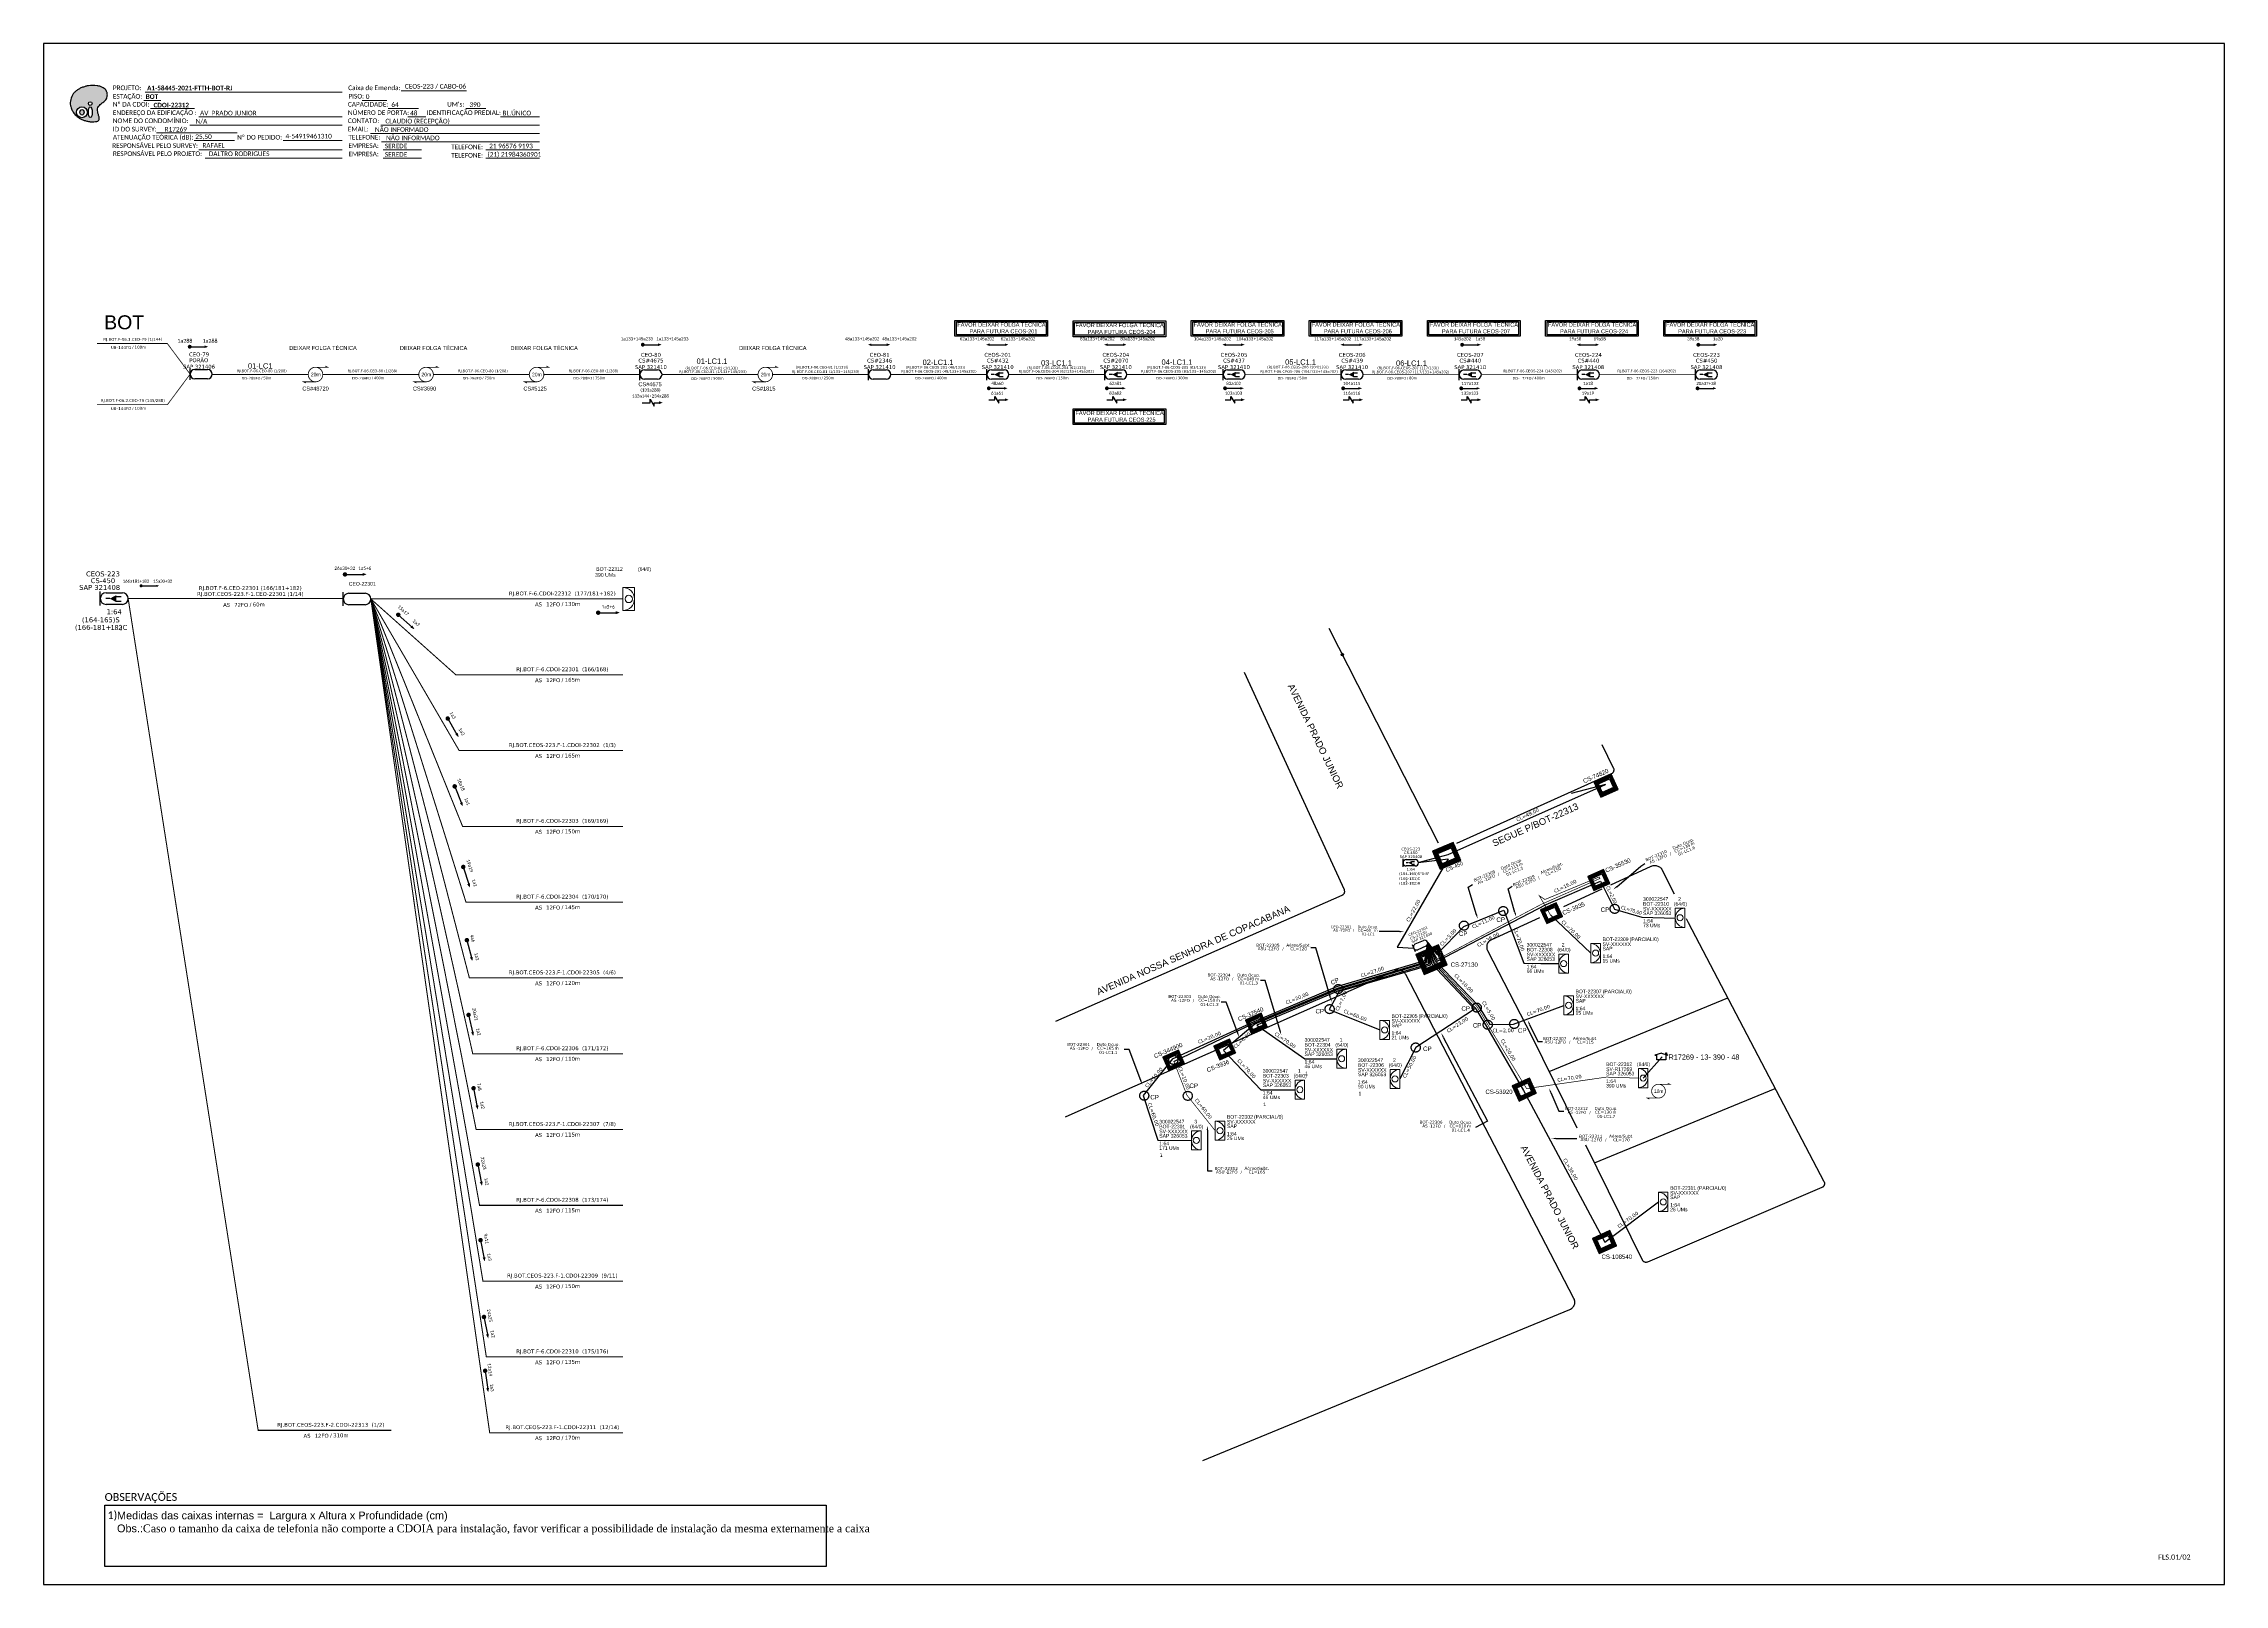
# Model space of a CAD drawing. Header units: metres. Extents: x -1286 to 424, y -500 to 94.
# Drawn here: x -1286 to -445, y -500 to 94 of the extents above; entities that cross this region are included whole.
import ezdxf
from ezdxf import colors
from ezdxf.entities.mleader import LeaderData, LeaderLine
from ezdxf.enums import TextEntityAlignment as Align
from ezdxf.math import Vec2, Vec3

# ---------------------------------------------------------------- set-up
doc = ezdxf.new("R2010")
doc.units = ezdxf.units.M
doc.linetypes.add('ARILSUPP', pattern=[2.98, 1.42, -0.71, 0.14, -0.71])
doc.linetypes.add('PHANTOM2', pattern=[1.25, 0.625, -0.125, 0.125, -0.125, 0.125, -0.125])
for name, color, linetype in [('10.0-Cartográfico', 4, 'Continuous'), ('10.1-Caixas Subterrâneas', 5, 'Continuous'), ('20.4-CEO', 1, 'Continuous'), ('20.4-CEOS', 1, 'Continuous'), ('20.5-CABO AÉREO', 1, 'Continuous'), ('20.5-CEO', 1, 'Continuous'), ('CAP a instalar', 1, 'Continuous'), ('CAP_A_INSTALAR', 1, 'Continuous'), ('CD a instalar', 1, 'Continuous'), ('CELULAS_GPON', 7, 'Continuous'), ('CEO', 1, 'Continuous'), ('Folga', 1, 'Continuous'), ('label_cabos', 7, 'Continuous'), ('LC1', 3, 'Continuous'), ('Legenda', 1, 'Continuous'), ('LOGRADOURO', 5, 'Continuous'), ('SETA', 7, 'Continuous'), ('surveys', 7, 'Continuous'), ('surveys legendas', 7, 'Continuous')]:
    doc.layers.add(name, color=color, linetype=linetype)
for name, color, linetype, lineweight in [("20.0-LEGENDA DOS CDO'S", 1, 'Continuous', 0), ('20.1-CDO_INTERIOR', 1, 'Continuous', 0), ('40.1-ETIQUETAS', 1, 'Continuous', 20)]:
    doc.layers.add(name, color=color, linetype=linetype, lineweight=lineweight)
doc.layers.add('DROP DE CLIENTE', color=140, linetype='Continuous', plot=False)
doc.layers.add('EXTRA', color=50, linetype='Continuous', plot=False)
doc.styles.add('ARIAL', font='arial.ttf')
doc.styles.add('DIGICADE', font='arial.ttf')
doc.styles.add('siredit', font='verdana.ttf')
doc.styles.add('WMF-Calibri0', font='calibri.ttf')
doc.styles.add('WMF-Calibri1', font='calibrib.ttf')
doc.linetypes.add('FENCELINE1', pattern='A,0.25,-0.1,[133,ltypeshp.shx,S=0.1,R=0,X=-0.1,Y=0],-0.1,1', length=1.45)

# ---------------------------------------------------------------- blocks, each defined once
blk = doc.blocks.new('OI')
h = blk.add_hatch(color=40)
edge = h.paths.add_edge_path()
edge.add_spline(control_points=[(4.35, -0.67), (3.92, -0.99), (3.26, -1.5), (2.81, -2.59), (2.9, -3.5), (3.06, -4.27), (3.31, -4.85), (3.37, -5.39), (3.4, -5.88), (3.2, -6.4), (2.54, -6.61), (1.65, -6.63), (0.55, -6.67), (-0.56, -6.42), (-1.61, -6.14), (-2.77, -5.61), (-3.92, -4.77), (-4.89, -3.7), (-5.34, -2.65), (-5.6, -1.94), (-5.85, -0.96), (-5.71, 0.47), (-5.1, 2.02), (-4.14, 3.02), (-3.3, 3.61), (-2.37, 4.16), (-1.36, 4.44), (-0.56, 4.7), (0.79, 4.85), (2.24, 4.97), (3.79, 4.57), (4.67, 4.21), (5.44, 3.65), (5.76, 2.99), (6.03, 2.21), (6.01, 1.46), (5.72, 0.64), (5.31, 0.08), (4.88, -0.38), (4.51, -0.55), (4.35, -0.67)], knot_values=[0, 0, 0, 0, 1.60434, 2.417191, 3.427595, 4.282808, 4.776746, 5.304182, 5.888771, 6.258406, 6.858137, 7.79129, 8.986195, 10.124242, 11.187857, 12.242908, 13.953784, 15.414161, 16.515391, 17.349188, 17.675853, 19.552021, 21.515531, 22.568638, 23.63245, 24.621084, 25.782718, 26.745347, 27.142653, 29.870543, 31.004649, 31.921532, 32.709589, 33.801391, 34.042471, 35.192333, 35.971461, 36.628871, 37.254359, 37.836911, 37.836911, 37.836911, 37.836911], degree=3, periodic=0)
h.paths.add_polyline_path([(1.13, -0.87, -1), (-0.04, -0.87, -1)], flags=16)
edge = h.paths.add_edge_path(flags=16)
edge.add_ellipse((0.56, -3.59), major_axis=(-0.02, 1.71), ratio=0.361305, start_angle=0, end_angle=360)
h.paths.add_polyline_path([(-0.36, -3.62, -1), (-3.8, -3.62, -1)], flags=16)
edge = h.paths.add_edge_path(flags=0)
edge.add_ellipse((-2.08, -3.62), major_axis=(0, 0.885), ratio=0.758294, start_angle=0, end_angle=360)
at = {"color": 40}
for centre, radius in [((-2.08, -3.62), 1.72), ((0.54, -0.87), 0.587)]:
    blk.add_circle(centre, radius, dxfattribs=at)
blk.add_ellipse((-2.08, -3.62), major_axis=(0, 0.885), ratio=0.758294, start_param=-3.141592653589792, end_param=3.141592653589792, dxfattribs=at)
blk.add_ellipse((0.56, -3.59), major_axis=(-0.02, 1.71), ratio=0.361305, dxfattribs=at)
at = {"color": 40, "start_tangent": (-0.800898, -0.598801), "end_tangent": (-0.800898, -0.598801)}
blk.add_spline([(4.35, -0.67), (3.2, -1.78), (2.9, -2.54), (2.92, -3.55), (3.12, -4.38), (3.28, -4.85), (3.37, -5.37), (3.35, -5.95), (3.2, -6.29), (2.66, -6.55), (1.73, -6.63), (0.54, -6.62), (-0.58, -6.41), (-1.6, -6.11), (-2.56, -5.67), (-3.95, -4.67), (-4.89, -3.56), (-5.37, -2.56), (-5.64, -1.78), (-5.72, -1.46), (-5.63, 0.42), (-4.84, 2.22), (-4.13, 2.99), (-3.27, 3.62), (-2.4, 4.09), (-1.3, 4.47), (-0.37, 4.72), (0.02, 4.77), (2.75, 4.8), (3.85, 4.53), (4.69, 4.16), (5.31, 3.68), (5.85, 2.73), (5.93, 2.5), (5.94, 1.35), (5.67, 0.62), (5.29, 0.08), (4.84, -0.36), (4.35, -0.67)], degree=3, dxfattribs=at)
blk = doc.blocks.new('DV')
at = {"linetype": 'Continuous'}
blk.add_circle((0, 0), 0.00000275, dxfattribs=at)
blk = doc.blocks.new('MHMZ')
at = {"color": 0, "linetype": 'PHANTOM2'}
blk.add_circle((0, 0), 0.0000101, dxfattribs=at)
blk = doc.blocks.new('*X74')
at = {"color": 0, "linetype": 'Continuous'}
for p, q in [((-1.25, 0.34099), (-0.49099, 1.1)), ((-1.25, 0.517767), (-0.667767, 1.1)), ((-1.25, 0.694544), (-0.844544, 1.1)), ((-1.25, 0.87132), (-1.02132, 1.1)), ((-1.25, 1.048097), (-1.198097, 1.1)), ((-1.25, 0.164214), (-0.8035, 0.610714)), ((-1.25, -0.012563), (-0.8035, 0.433937)), ((-1.25, -0.18934), (-0.8035, 0.25716)), ((-1.25, -0.366117), (-0.8035, 0.080383)), ((-0.789214, 0.625), (-0.314214, 1.1)), ((-0.612437, 0.625), (-0.137437, 1.1)), ((-0.43566, 0.625), (0.03934, 1.1)), ((-0.258883, 0.625), (0.216117, 1.1)), ((-0.082107, 0.625), (0.392893, 1.1)), ((0.09467, 0.625), (0.56967, 1.1)), ((0.271447, 0.625), (0.746447, 1.1)), ((0.448223, 0.625), (0.923223, 1.1)), ((0.625, 0.625), (1.1, 1.1)), ((0.801777, 0.625), (1.25, 1.073223)), ((0.8035, 0.449947), (1.25, 0.896447)), ((0.8035, 0.27317), (1.25, 0.71967)), ((0.8035, 0.096393), (1.25, 0.542893)), ((0.8035, -0.080383), (1.25, 0.366117)), ((0.8035, -0.25716), (1.25, 0.18934)), ((0.8035, -0.433937), (1.25, 0.012563)), ((-1.25, -0.542893), (-0.8035, -0.096393)), ((-1.25, -0.71967), (-0.8035, -0.27317)), ((-1.25, -0.896447), (-0.8035, -0.449947)), ((-1.25, -1.073223), (-0.801777, -0.625)), ((-1.1, -1.1), (-0.625, -0.625)), ((-0.923223, -1.1), (-0.448223, -0.625)), ((-0.746447, -1.1), (-0.271447, -0.625)), ((-0.56967, -1.1), (-0.09467, -0.625)), ((-0.392893, -1.1), (0.082107, -0.625)), ((-0.216117, -1.1), (0.258883, -0.625)), ((-0.03934, -1.1), (0.43566, -0.625)), ((0.137437, -1.1), (0.612437, -0.625)), ((0.314214, -1.1), (0.789214, -0.625)), ((0.49099, -1.1), (1.25, -0.34099)), ((0.667767, -1.1), (1.25, -0.517767)), ((0.8035, -0.610714), (1.25, -0.164214)), ((0.844544, -1.1), (1.25, -0.694544)), ((1.02132, -1.1), (1.25, -0.87132)), ((1.198097, -1.1), (1.25, -1.048097))]:
    blk.add_line(p, q, dxfattribs=at)
blk = doc.blocks.new('MANHOLE_MQ')
at = {"color": 0, "linetype": 'Continuous'}
for p, q in [((0.0000062, 0.0000057), (-0.0000063, 0.0000057)), ((-0.0000063, 0.0000057), (-0.0000063, -0.0000053)), ((-0.000004, 0.0000033), (0.000004, 0.0000033)), ((-0.000004, -0.0000029), (-0.000004, 0.0000033)), ((0.000004, 0.0000033), (0.000004, -0.0000029)), ((0.0000062, -0.0000053), (0.0000062, 0.0000057)), ((-0.0000063, -0.0000053), (0.0000062, -0.0000053)), ((0.000004, -0.0000029), (-0.000004, -0.0000029)), ((0.000004, -0.0000029), (0.000004, -0.0000029))]:
    blk.add_line(p, q, dxfattribs=at)
at = {"color": 0, "linetype": 'Continuous', "xscale": 5e-06, "yscale": 5e-06, "zscale": 1e-05}
blk.add_blockref('*X74', (0, 0.0000002), dxfattribs=at)
blk = doc.blocks.new('*U86')
at = {"layer": '20.4-CEOS', "color": 7, "style": 'siredit'}
for tag, p in [('FIBRAS_SPLITTER', (0, 0)), ('FIBRAS_TOP_C', (0, -4.13)), ('RESERVA_FINAIS', (0, -5.46))]:
    blk.add_attdef(tag, p, '', height=1.01, dxfattribs=at)
for tag, p, flags in [('ID_ATIVIDADE', (0, -6.77), 3), ('FATOR', (0, -8.09), 1), ('QTDE', (0, -9.4), 1), ('FID', (0, -10.71), 1)]:
    blk.add_attdef(tag, p, '', height=1.01, dxfattribs=dict(at, flags=flags))
blk = doc.blocks.new('CDOI_CT_DRT')
at = {"layer": '20.1-CDO_INTERIOR', "color": 0, "lineweight": 18}
blk.add_lwpolyline([(2.13, -2.13), (2.13, 2.12), (0, 2.12), (0, -2.13)], close=True, dxfattribs=at)
blk.add_circle((1.06, 0), 0.68, dxfattribs=at)
blk.add_arc((0, 0), 2.13, 269.9724, 89.9724, dxfattribs=at)
at = {"layer": "20.0-LEGENDA DOS CDO'S", "color": 0, "style": 'ARIAL'}
for tag, p in [('SAP', (2.61, 0.61)), ('CDO_N', (2.61, 2.69)), ('SURVEY', (2.61, 1.6)), ('1:XX', (2.6, -1.08)), ('UMS', (2.6, -2.09))]:
    blk.add_attdef(tag, p, '', height=0.68, rotation=359.9724, dxfattribs=at)
blk.add_attdef('FIBRAS_UTILIZADAS', text='', height=0.68, rotation=359.9724, dxfattribs=at).set_placement((10.32, 2.69), align=Align.CENTER)
blk = doc.blocks.new('Inst CB DT OCUP CFOA-SM-AS-80-TS-24')
at = {"layer": 'label_cabos', "color": 0, "style": 'siredit'}
for tag, flags, p in [('ID_ATIVIDADE', 3, (1.31, 2.67)), ('FATOR', 1, (11.56, 2.55))]:
    blk.add_attdef(tag, text='', height=1, rotation=359.69001, dxfattribs=dict(at, flags=flags)).set_placement(p, align=Align.MIDDLE_CENTER)
for tag, p in [('TIPO_CABO', (1.76, 0)), ('DESTINO_CABO', (3.13, 1.26)), ('CABO', (4.69, -0.05)), ('/', (7.71, -0.05)), ('LANCE', (10.91, 0)), ('TIPO_CABO', (13.11, 1.24)), ('UND', (15.96, 0)), ('FID', (13.15, -1.41))]:
    blk.add_attdef(tag, text='', height=1, rotation=359.69001, dxfattribs=at).set_placement(p, align=Align.MIDDLE_CENTER)
blk.add_attdef('QTDE', (12.43, -0.47), '', height=1, rotation=359.69001, dxfattribs=at)
blk = doc.blocks.new('Inst CB DT OCUP CFOA-SM-AS-80-TS-72')
at = {"layer": 'label_cabos', "color": 0, "style": 'siredit'}
for tag, flags, p in [('ID_ATIVIDADE', 3, (1.31, 2.67)), ('FATOR', 1, (11.56, 2.55))]:
    blk.add_attdef(tag, text='', height=1, rotation=359.69001, dxfattribs=dict(at, flags=flags)).set_placement(p, align=Align.MIDDLE_CENTER)
for tag, p in [('TIPO_CABO', (1.76, 0)), ('DESTINO_CABO', (3.13, 1.26)), ('CABO', (4.69, -0.05)), ('/', (7.71, -0.05)), ('LANCE', (10.91, 0)), ('TIPO_CABO', (13.11, 1.24)), ('UND', (15.96, 0)), ('FID', (13.15, -1.41))]:
    blk.add_attdef(tag, text='', height=1, rotation=359.69001, dxfattribs=at).set_placement(p, align=Align.MIDDLE_CENTER)
blk.add_attdef('QTDE', (12.43, -0.47), '', height=1, rotation=359.69001, dxfattribs=at)
blk = doc.blocks.new('LEGENDA DOS CABOS')
at = {"layer": 'EXTRA', "color": 0, "style": 'siredit'}
for tag, p in [('ID', (4.6, 0.97)), ('XX', (9.03, 0.97))]:
    blk.add_attdef(tag, text='', height=0.48, rotation=359.69001, dxfattribs=at).set_placement(p, align=Align.MIDDLE_CENTER)
at = {"layer": 'Legenda', "color": 0, "style": 'siredit'}
for tag, p in [('TIPO_CABO', (1.31, 0)), ('CABO', (4.69, -0.05)), ('/', (6.81, -0.05)), ('METROS', (10.03, -0.05))]:
    blk.add_attdef(tag, text='', height=0.8, rotation=359.69001, dxfattribs=at).set_placement(p, align=Align.MIDDLE_CENTER)
blk = doc.blocks.new('A$C07E14978')
at = {"layer": 'Folga', "color": 0, "const_width": 0.137}
for points in [[(2.23, 0.28), (0.03, 0.28), (0.47, 0.06)], [(2.23, 2.92), (4.42, 2.92), (3.98, 3.13)]]:
    blk.add_lwpolyline(points, dxfattribs=at)
at = {"layer": 'Folga', "color": 0, "const_width": 0.146}
blk.add_lwpolyline([(2.23, 2.92, 1.000012), (2.23, 0.28, 0.999978)], format="xyb", close=True, dxfattribs=at)
at = {"layer": 'Folga', "color": 0}
blk.add_text('10m', height=0.659, dxfattribs=at).set_placement((1.38, 1.27))

msp = doc.modelspace()

# ---------------------------------------------------------------- linework, layer by layer
at = {"color": 0}
for p, q in [((-1262.5, -469.23), (-984.25, -469.23)), ((-1262.5, -492.93), (-1262.5, -469.23)), ((-984.25, -469.23), (-984.25, -492.93)), ((-984.25, -492.93), (-1262.5, -492.93))]:
    msp.add_line(p, q, dxfattribs=at)
msp.add_lwpolyline([(-1286.07, -499.81), (-445.07, -499.81), (-445.07, 94.19), (-1286.07, 94.19)], close=True)
at = {"color": 7, "lineweight": 0}
for points in [[(-1148.15, 76.01), (-1123.01, 76.01)], [(-1247.47, 72.24), (-1240.92, 72.24)], [(-1246.96, 75.52), (-1170.98, 75.52)], [(-1244.81, 69.17), (-1227.84, 69.17)], [(-1163.19, 72.28), (-1153.71, 72.28)], [(-1153.14, 69.17), (-1141.52, 69.17)], [(-1123.2, 69.17), (-1115.53, 69.17)], [(-1242.49, 59.75), (-1211.44, 59.75)], [(-1229.65, 62.82), (-1170.98, 62.82)], [(-1226.24, 65.93), (-1170.98, 65.93)], [(-1160.06, 59.58), (-1094.8, 59.58)], [(-1156.02, 62.82), (-1094.8, 62.82)], [(-1145.56, 65.93), (-1138.61, 65.93)], [(-1109.86, 65.93), (-1094.82, 65.93)], [(-1227.96, 56.79), (-1212.45, 56.79)], [(-1226.24, 53.23), (-1170.98, 53.23)], [(-1193.73, 56.79), (-1170.96, 56.79)], [(-1155.78, 56.34), (-1094.8, 56.34)], [(-1155.17, 53.23), (-1140.37, 53.23)], [(-1115.57, 53.23), (-1094.8, 53.23)], [(-1223.75, 49.99), (-1170.98, 49.99)], [(-1155.17, 49.99), (-1140.37, 49.99)], [(-1115.57, 49.99), (-1094.8, 49.99)]]:
    msp.add_lwpolyline(points, dxfattribs=at)
at = {"color": 7, "ltscale": 9e-07}
for points in [[(-934.64, -12.51), (-898.89, -12.51), (-898.89, -18.6), (-934.64, -18.6)], [(-934.07, -13.08), (-899.46, -13.08), (-899.46, -18.03), (-934.07, -18.03)], [(-889.08, -12.71), (-853.33, -12.71), (-853.33, -18.79), (-889.08, -18.79)], [(-888.51, -13.28), (-853.9, -13.28), (-853.9, -18.22), (-888.51, -18.22)], [(-843.51, -12.51), (-807.77, -12.51), (-807.77, -18.6), (-843.51, -18.6)], [(-842.94, -13.08), (-808.34, -13.08), (-808.34, -18.03), (-842.94, -18.03)], [(-797.97, -12.51), (-762.22, -12.51), (-762.22, -18.6), (-797.97, -18.6)], [(-797.4, -13.08), (-762.79, -13.08), (-762.79, -18.03), (-797.4, -18.03)], [(-752.42, -12.52), (-716.67, -12.52), (-716.67, -18.61), (-752.42, -18.61)], [(-751.84, -13.09), (-717.24, -13.09), (-717.24, -18.04), (-751.84, -18.04)], [(-706.86, -12.52), (-671.11, -12.52), (-671.11, -18.61), (-706.86, -18.61)], [(-706.29, -13.09), (-671.68, -13.09), (-671.68, -18.04), (-706.29, -18.04)], [(-661.3, -12.52), (-625.56, -12.52), (-625.56, -18.61), (-661.3, -18.61)], [(-660.73, -13.09), (-626.13, -13.09), (-626.13, -18.04), (-660.73, -18.04)], [(-889.08, -46.57), (-853.33, -46.57), (-853.33, -52.65), (-889.08, -52.65)], [(-888.51, -47.14), (-853.9, -47.14), (-853.9, -52.08), (-888.51, -52.08)]]:
    msp.add_lwpolyline(points, close=True, dxfattribs=at)
at = {"color": 7}
for points, const_width in [([(-1230.1, -22.65, 1), (-1229.36, -22.65, 1)], 0.741), ([(-1055.38, -21.88, 1), (-1054.64, -21.88, 1)], 0.741), ([(-739.41, -21.9, 1), (-738.67, -21.89, 1)], 0.741), ([(-648.3, -21.9, 1), (-647.56, -21.89, 1)], 0.741), ([(-1181.21, -30.58, 1.000012), (-1181.21, -36.18, 0.999978)], 0.311), ([(-1138.58, -30.58, 1.000012), (-1138.58, -36.18, 0.999978)], 0.311), ([(-1095.94, -30.58, 1.000012), (-1095.94, -36.18, 0.999978)], 0.311), ([(-1007.75, -30.58, 1.000012), (-1007.75, -36.18, 0.999978)], 0.311), ([(-921.94, -38.69, 1), (-921.2, -38.69, 1)], 0.741), ([(-876.38, -38.69, 1), (-875.64, -38.69, 1)], 0.741), ([(-830.83, -38.69, 1), (-830.09, -38.69, 1)], 0.741), ([(-785.27, -38.7, 1), (-784.53, -38.7, 1)], 0.741), ([(-739.72, -38.71, 1), (-738.97, -38.71, 1)], 0.741), ([(-694.16, -38.71, 1), (-693.42, -38.71, 1)], 0.741), ([(-648.6, -38.71, 1), (-647.86, -38.71, 1)], 0.741), ([(-1248.79, -114.83, 1), (-1248.2, -114.83, 1)], 0.589), ([(-1130.44, -165.63, 1), (-1130.01, -166.37, 1)], 0.858), ([(-1127.7, -191.75, 1), (-1127.38, -192.55, 1)], 0.858), ([(-1124.36, -222.82, 1), (-1124.1, -223.64, 1)], 0.858), ([(-1122.92, -251.02, 1), (-1122.7, -251.86, 1)], 0.858), ([(-1122.28, -279.84, 1), (-1122.09, -280.68, 1)], 0.858), ([(-1120.34, -308.11, 1), (-1120.18, -308.95, 1)], 0.858), ([(-1118.72, -337.54, 1), (-1118.55, -338.39, 1)], 0.858), ([(-1117.64, -366.67, 1), (-1117.47, -367.51, 1)], 0.858), ([(-1116.33, -396.3, 1), (-1116.16, -397.14, 1)], 0.858), ([(-1115.87, -417.01, 1), (-1115.75, -417.86, 1)], 0.858)]:
    msp.add_lwpolyline(points, format="xyb", close=True, dxfattribs=dict(at, const_width=const_width))
for points in [[(-1055.01, -21.88), (-1049.1, -21.88)], [(-966.82, -21.88), (-960.9, -21.88)], [(-921.26, -21.88), (-915.35, -21.88)], [(-875.71, -21.88), (-869.79, -21.88)], [(-830.15, -21.88), (-824.24, -21.88)], [(-784.59, -21.89), (-778.68, -21.89)], [(-739.04, -21.9), (-733.13, -21.9)], [(-693.48, -21.9), (-687.57, -21.9)], [(-647.93, -21.9), (-642.02, -21.9)], [(-921.57, -38.69), (-915.66, -38.69)], [(-919.3, -43.1), (-919.3, -41.79), (-917.74, -44.41), (-917.74, -43.1)], [(-876.01, -38.69), (-870.1, -38.69)], [(-873.75, -43.1), (-873.75, -41.79), (-872.18, -44.41), (-872.18, -43.1)], [(-830.46, -38.69), (-824.55, -38.69)], [(-828.19, -43.1), (-828.19, -41.79), (-826.63, -44.41), (-826.62, -43.1)], [(-784.9, -38.7), (-778.99, -38.7)], [(-782.64, -43.11), (-782.64, -41.8), (-781.07, -44.42), (-781.07, -43.11)], [(-739.35, -38.71), (-733.43, -38.71)], [(-737.08, -43.12), (-737.08, -41.81), (-735.52, -44.42), (-735.51, -43.12)], [(-693.79, -38.71), (-687.88, -38.71)], [(-691.52, -43.12), (-691.52, -41.81), (-689.96, -44.42), (-689.96, -43.12)], [(-648.23, -38.71), (-642.32, -38.71)], [(-1052.13, -44.24), (-1052.13, -42.93), (-1050.56, -45.54), (-1050.56, -44.24)]]:
    msp.add_lwpolyline(points, dxfattribs=at)
at = {"color": 7, "const_width": 0.292}
for points in [[(-1181.21, -30.58), (-1176.55, -30.58), (-1177.48, -30.12)], [(-1138.58, -30.58), (-1133.91, -30.58), (-1134.84, -30.12)], [(-1095.94, -30.58), (-1091.27, -30.58), (-1092.21, -30.12)], [(-1007.75, -30.58), (-1003.08, -30.58), (-1004.01, -30.12)], [(-1181.21, -36.18), (-1185.88, -36.18), (-1184.95, -36.65)], [(-1138.58, -36.18), (-1143.24, -36.18), (-1142.31, -36.65)], [(-1095.94, -36.18), (-1100.61, -36.18), (-1099.67, -36.65)], [(-1007.75, -36.18), (-1012.41, -36.18), (-1011.48, -36.65)]]:
    msp.add_lwpolyline(points, dxfattribs=at)
at = {"const_width": 0.858}
for points in [[(-1170.27, -110.44, 1), (-1169.42, -110.44, 1)], [(-1149.61, -125.71, 1), (-1148.97, -126.29, 1)], [(-1072.63, -125.2, 1), (-1071.78, -125.2, 1)]]:
    msp.add_lwpolyline(points, format="xyb", close=True, dxfattribs=at)
at = {"layer": '10.0-Cartográfico'}
for p, q in [((-705.43, -302.13), (-636.52, -273.72)), ((-688.04, -337.33), (-618.34, -308.59))]:
    msp.add_line(p, q, dxfattribs=at)
for points in [[(-790.37, -131.18), (-764.68, -181.72)], [(-805.39, -186.56), (-823.01, -148.27)], [(-741.03, -214.1), (-681.4, -187.2), (-681.25, -187.13), (-681.09, -187.04), (-680.96, -186.93), (-680.84, -186.8), (-680.73, -186.67), (-680.64, -186.53), (-680.56, -186.39), (-680.51, -186.23), (-680.46, -186.08), (-680.45, -185.9), (-680.45, -185.75), (-680.45, -185.58), (-680.49, -185.42), (-680.54, -185.26), (-680.6, -185.16), (-684.99, -176.17)], [(-764.68, -181.72), (-748.32, -213.9)], [(-895.69, -282.63), (-785.27, -234.1), (-785.12, -234.02), (-784.97, -233.92), (-784.83, -233.82), (-784.72, -233.7), (-784.6, -233.57), (-784.52, -233.43), (-784.43, -233.29), (-784.38, -233.13), (-784.34, -232.97), (-784.3, -232.82), (-784.31, -232.64), (-784.33, -232.49), (-784.35, -232.32), (-784.4, -232.16), (-784.45, -232.07), (-805.39, -186.56)], [(-657.14, -233.77), (-661.69, -224.57), (-661.87, -224.27), (-662.06, -223.99), (-662.28, -223.74), (-662.54, -223.51), (-662.81, -223.31), (-663.12, -223.14), (-663.44, -222.99), (-663.76, -222.88), (-664.1, -222.79), (-664.46, -222.75), (-664.81, -222.74), (-665.17, -222.76), (-665.5, -222.81), (-665.86, -222.89), (-666.18, -223.02), (-666.28, -223.05), (-681.83, -230.2)], [(-685.11, -231.72), (-699.94, -238.54)], [(-709.19, -242.79), (-727.67, -251.29), (-727.99, -251.45), (-728.28, -251.64), (-728.54, -251.85), (-728.78, -252.09), (-728.99, -252.35), (-729.18, -252.64), (-729.32, -252.94), (-729.44, -253.25), (-729.5, -253.56), (-729.55, -253.89), (-729.56, -254.22), (-729.52, -254.55), (-729.45, -254.86), (-729.35, -255.17), (-729.22, -255.44)], [(-651.72, -244.74), (-652.44, -243.28)], [(-691.49, -330.35), (-669.62, -374.64), (-669.53, -374.79), (-669.43, -374.92), (-669.32, -375.04), (-669.19, -375.17), (-669.05, -375.27), (-668.9, -375.35), (-668.74, -375.43), (-668.57, -375.49), (-668.4, -375.53), (-668.24, -375.55), (-668.05, -375.56), (-667.88, -375.54), (-667.71, -375.52), (-667.53, -375.48), (-667.36, -375.41), (-600.16, -346.67), (-600, -346.59), (-599.85, -346.49), (-599.72, -346.4), (-599.6, -346.27), (-599.49, -346.14), (-599.39, -346), (-599.32, -345.86), (-599.26, -345.7), (-599.21, -345.55), (-599.19, -345.39), (-599.18, -345.22), (-599.2, -345.06), (-599.22, -344.89), (-599.27, -344.73), (-599.36, -344.56), (-651.72, -244.74)], [(-729.22, -255.44), (-712.34, -288.13), (-694.74, -323.76)], [(-838.96, -452.01), (-697.52, -393.83), (-697.2, -393.67), (-696.91, -393.5), (-696.65, -393.29), (-696.4, -393.05), (-696.18, -392.8), (-695.98, -392.52), (-695.83, -392.22), (-695.72, -391.92), (-695.62, -391.61), (-695.57, -391.28), (-695.56, -390.95), (-695.58, -390.62), (-695.64, -390.29), (-695.74, -389.98), (-695.9, -389.64), (-760.79, -264.71), (-760.96, -264.43), (-761.17, -264.16), (-761.39, -263.92), (-761.65, -263.69), (-761.94, -263.49), (-762.23, -263.32), (-762.55, -263.18), (-762.89, -263.07), (-763.23, -263), (-763.58, -262.96), (-763.94, -262.94), (-874.23, -311.75)], [(-874.23, -311.75), (-892.07, -319.64)]]:
    msp.add_lwpolyline(points, dxfattribs=at)
at = {"layer": '20.1-CDO_INTERIOR', "lineweight": 18}
msp.add_lwpolyline([(-1058.21, -124.34), (-1058.21, -115.47), (-1062.64, -115.47), (-1062.64, -124.34)], close=True, dxfattribs=at)
at = {"layer": '20.1-CDO_INTERIOR', "color": 7, "lineweight": 18}
for points in [[(-656.81, -246.51), (-656.81, -239.14), (-653.13, -239.14), (-653.13, -246.5)], [(-701.7, -264.15), (-701.7, -256.78), (-698.02, -256.78), (-698.02, -264.15)], [(-685.72, -260.14), (-685.71, -252.77), (-689.4, -252.77), (-689.4, -260.14)], [(-696.11, -280.26), (-696.11, -272.9), (-699.79, -272.89), (-699.79, -280.26)], [(-787.35, -300.85), (-787.35, -293.49), (-783.67, -293.49), (-783.66, -300.85)], [(-766.76, -308.62), (-766.76, -301.26), (-763.08, -301.26), (-763.07, -308.62)], [(-803.45, -312.78), (-803.46, -305.42), (-799.77, -305.41), (-799.77, -312.78)], [(-843.38, -332.34), (-843.38, -324.98), (-839.7, -324.98), (-839.69, -332.34)], [(-830.57, -328.59), (-830.56, -321.22), (-834.24, -321.22), (-834.25, -328.58)], [(-659.64, -356.03), (-659.64, -348.66), (-663.32, -348.66), (-663.32, -356.03)]]:
    msp.add_lwpolyline(points, close=True, dxfattribs=at)
at = {"layer": '20.1-CDO_INTERIOR', "color": 1, "lineweight": 18}
msp.add_lwpolyline([(-667.37, -300.95), (-667.36, -308.32), (-671.05, -308.32), (-671.05, -300.95)], close=True, dxfattribs=at)
at = {"layer": '20.1-CDO_INTERIOR', "lineweight": 18}
msp.add_circle((-1060.42, -119.9), 1.42, dxfattribs=at)
at = {"layer": '20.1-CDO_INTERIOR', "color": 7, "lineweight": 18}
for centre in [(-654.97, -242.82), (-699.86, -260.47), (-687.56, -256.45), (-697.95, -276.58), (-785.51, -297.17), (-801.61, -309.1), (-764.92, -304.94), (-841.54, -328.66), (-832.4, -324.9), (-661.48, -352.35)]:
    msp.add_circle(centre, 1.18, dxfattribs=at)
at = {"layer": '20.1-CDO_INTERIOR', "color": 1, "lineweight": 18}
msp.add_circle((-669.21, -304.63), 1.18, dxfattribs=at)
at = {"layer": '20.1-CDO_INTERIOR', "lineweight": 18}
msp.add_arc((-1062.64, -119.9), 4.43, 270, 90, dxfattribs=at)
at = {"layer": '20.1-CDO_INTERIOR', "color": 7, "lineweight": 18}
for centre, start, end in [((-653.13, -242.82), 90.02759, 270.02759), ((-698.02, -260.46), 90.02759, 270.02759), ((-689.4, -256.45), 269.97241, 89.97241), ((-699.79, -276.58), 269.97241, 89.97241), ((-783.67, -297.17), 90.02759, 270.02759), ((-763.07, -304.94), 90.02759, 270.02759), ((-799.77, -309.1), 90.02759, 270.02759), ((-839.69, -328.66), 90.02759, 270.02759), ((-834.25, -324.9), 269.97241, 89.97241), ((-663.32, -352.35), 269.97241, 89.97241)]:
    msp.add_arc(centre, 3.68, start, end, dxfattribs=at)
at = {"layer": '20.1-CDO_INTERIOR', "color": 1, "lineweight": 18}
msp.add_arc((-671.05, -304.63), 3.68, 270.02759, 90.02759, dxfattribs=at)
at = {"layer": '20.4-CEO', "color": 7}
for p, q in [((-1227.79, -31.47), (-1222.82, -31.47)), ((-1222.82, -35.01), (-1227.79, -35.01))]:
    msp.add_line(p, q, dxfattribs=at)
at = {"layer": '20.4-CEO', "color": 7, "const_width": 0.296}
for points in [[(-1265.49, -21.4), (-1238.36, -21.43), (-1229.56, -33.24)], [(-1265.49, -45.03), (-1238.36, -45.04), (-1229.56, -33.24)]]:
    msp.add_lwpolyline(points, dxfattribs=at)
at = {"layer": '20.4-CEO', "color": 7}
msp.add_lwpolyline([(-1229.56, -35.38), (-1229.56, -31.1)], dxfattribs=at)
for centre, start, end in [((-1227.79, -33.24), 90, 270), ((-1222.82, -33.24), 270, 90)]:
    msp.add_arc(centre, 1.77, start, end, dxfattribs=at)
at = {"layer": '20.4-CEOS', "color": 7}
for p, q in [((-1054.33, -31.61), (-1049.36, -31.61)), ((-966.14, -31.61), (-961.16, -31.61)), ((-920.58, -31.61), (-915.61, -31.61)), ((-875.03, -31.61), (-870.05, -31.61)), ((-829.47, -31.61), (-824.5, -31.61)), ((-783.92, -31.62), (-778.94, -31.62)), ((-738.36, -31.63), (-733.39, -31.63)), ((-692.8, -31.63), (-687.83, -31.63)), ((-1049.36, -35.16), (-1054.33, -35.16)), ((-961.16, -35.16), (-966.14, -35.16)), ((-915.61, -35.16), (-920.58, -35.16)), ((-870.05, -35.16), (-875.03, -35.16)), ((-824.5, -35.16), (-829.47, -35.16)), ((-778.94, -35.17), (-783.92, -35.17)), ((-733.39, -35.17), (-738.36, -35.17)), ((-687.83, -35.17), (-692.8, -35.17))]:
    msp.add_line(p, q, dxfattribs=at)
at = {"layer": '20.4-CEOS', "color": 5}
for p, q in [((-647.25, -31.63), (-642.28, -31.63)), ((-642.28, -35.17), (-647.25, -35.17)), ((-1261.99, -117.54), (-1255.7, -117.54)), ((-1170.51, -122.57), (-1170.51, -117.23)), ((-1168.3, -117.69), (-1162.09, -117.69)), ((-1255.7, -122.02), (-1261.99, -122.02)), ((-1162.09, -122.12), (-1168.3, -122.12)), ((-760.56, -220.37), (-757.09, -220.37)), ((-757.09, -222.85), (-760.56, -222.85))]:
    msp.add_line(p, q, dxfattribs=at)
at = {"layer": '20.4-CEOS', "color": 7}
for points in [[(-1056.1, -35.52), (-1056.1, -31.25)], [(-967.91, -35.52), (-967.91, -31.25)], [(-922.35, -35.52), (-922.35, -31.25)], [(-919.47, -33.38), (-920.66, -33.38)], [(-917.51, -32.68), (-916, -32.68)], [(-876.8, -35.52), (-876.8, -31.25)], [(-873.91, -33.38), (-875.11, -33.38)], [(-871.95, -32.68), (-870.44, -32.68)], [(-831.24, -35.52), (-831.24, -31.25)], [(-828.36, -33.38), (-829.55, -33.38)], [(-826.4, -32.68), (-824.89, -32.68)], [(-785.69, -35.53), (-785.69, -31.26)], [(-782.8, -33.39), (-784, -33.39)], [(-780.84, -32.69), (-779.33, -32.69)], [(-740.13, -35.54), (-740.13, -31.26)], [(-737.25, -33.4), (-738.44, -33.4)], [(-735.28, -32.7), (-733.77, -32.7)], [(-694.58, -35.54), (-694.58, -31.26)], [(-691.69, -33.4), (-692.89, -33.4)], [(-689.73, -32.7), (-688.22, -32.7)], [(-917.51, -34.16), (-916, -34.16)], [(-871.95, -34.16), (-870.44, -34.16)], [(-826.4, -34.16), (-824.89, -34.16)], [(-780.84, -34.16), (-779.33, -34.16)], [(-735.28, -34.17), (-733.77, -34.17)], [(-689.73, -34.17), (-688.22, -34.17)]]:
    msp.add_lwpolyline(points, dxfattribs=at)
for points in [[(-919.47, -33.38, 0, 2.19, 0), (-917.42, -33.38, 2.19, 2.19, 0)], [(-873.91, -33.38, 0, 2.19, 0), (-871.86, -33.38, 2.19, 2.19, 0)], [(-828.36, -33.38, 0, 2.19, 0), (-826.3, -33.38, 2.19, 2.19, 0)], [(-782.8, -33.39, 0, 2.19, 0), (-780.75, -33.39, 2.19, 2.19, 0)], [(-737.25, -33.4, 0, 2.19, 0), (-735.19, -33.4, 2.19, 2.19, 0)], [(-691.69, -33.4, 0, 2.19, 0), (-689.64, -33.4, 2.19, 2.19, 0)]]:
    msp.add_lwpolyline(points, format="xyseb", dxfattribs=at)
at = {"layer": '20.4-CEOS', "color": 5}
for points in [[(-649.02, -35.54), (-649.02, -31.26)], [(-646.14, -33.4), (-647.33, -33.4)], [(-644.17, -32.7), (-642.66, -32.7)], [(-644.17, -34.17), (-642.66, -34.17)], [(-1264.23, -122.48), (-1264.23, -117.08)], [(-1260.58, -119.78), (-1262.09, -119.78)], [(-1258.1, -118.89), (-1256.19, -118.89)], [(-1258.1, -120.76), (-1256.19, -120.76)], [(-761.8, -223.11), (-761.8, -220.12)], [(-759.79, -221.61), (-760.62, -221.61)], [(-758.41, -221.12), (-757.36, -221.12)], [(-758.41, -222.15), (-757.36, -222.15)]]:
    msp.add_lwpolyline(points, dxfattribs=at)
for points in [[(-646.14, -33.4, 0, 2.19, 0), (-644.08, -33.4, 2.19, 2.19, 0)], [(-1260.58, -119.78, 0, 2.77, 0), (-1257.98, -119.78, 2.77, 2.77, 0)], [(-759.79, -221.61, 0, 1.53, 0), (-758.35, -221.61, 1.53, 1.53, 0)]]:
    msp.add_lwpolyline(points, format="xyseb", dxfattribs=at)
at = {"layer": '20.4-CEOS', "color": 7}
for centre, start, end in [((-1054.33, -33.38), 90, 270), ((-1049.36, -33.38), 270, 90), ((-966.14, -33.38), 90, 270), ((-961.16, -33.38), 270, 90), ((-920.58, -33.38), 90, 270), ((-915.61, -33.38), 270, 90), ((-875.03, -33.38), 90, 270), ((-870.05, -33.38), 270, 90), ((-829.47, -33.38), 90, 270), ((-824.5, -33.38), 270, 90), ((-783.92, -33.39), 90, 270), ((-778.94, -33.39), 270, 90), ((-738.36, -33.4), 90, 270), ((-733.39, -33.4), 270, 90), ((-692.8, -33.4), 90, 270), ((-687.83, -33.4), 270, 90)]:
    msp.add_arc(centre, 1.77, start, end, dxfattribs=at)
at = {"layer": '20.4-CEOS', "color": 5}
for centre, radius, start, end in [((-647.25, -33.4), 1.77, 90, 270), ((-642.28, -33.4), 1.77, 270, 90), ((-1261.99, -119.78), 2.24, 90, 270), ((-1255.7, -119.78), 2.24, 270, 90), ((-1168.3, -119.9), 2.21, 90, 270), ((-1162.09, -119.9), 2.21, 270, 90), ((-760.56, -221.61), 1.24, 90, 270), ((-757.09, -221.61), 1.24, 270, 90)]:
    msp.add_arc(centre, radius, start, end, dxfattribs=at)
at = {"layer": '20.5-CABO AÉREO', "color": 7, "ltscale": 8, "const_width": 0.296}
for points in [[(-1221.05, -33.38), (-1184.01, -33.38)], [(-1178.41, -33.38), (-1141.38, -33.38)], [(-1135.78, -33.38), (-1098.74, -33.38)], [(-1093.14, -33.38), (-1056.1, -33.38)], [(-1047.58, -33.38), (-1010.55, -33.38)], [(-1004.95, -33.38), (-967.91, -33.38)], [(-959.39, -33.38), (-922.35, -33.38)], [(-913.84, -33.38), (-876.8, -33.38)], [(-868.28, -33.38), (-831.24, -33.38)], [(-822.73, -33.39), (-785.69, -33.39)], [(-777.17, -33.4), (-740.13, -33.4)], [(-731.61, -33.4), (-694.58, -33.4)], [(-686.06, -33.4), (-649.02, -33.4)]]:
    msp.add_lwpolyline(points, dxfattribs=at)
at = {"layer": '20.5-CEO', "color": 5}
for p, q in [((-757.08, -252.92), (-753.96, -251.56)), ((-752.99, -253.78), (-756.11, -255.15))]:
    msp.add_line(p, q, dxfattribs=at)
msp.add_lwpolyline([(-758.29, -253.18), (-757.12, -255.86)], dxfattribs=at)
for centre, start, end in [((-753.48, -252.67), 293.56742, 113.56742), ((-756.6, -254.03), 113.56742, 293.56742)]:
    msp.add_arc(centre, 1.21, start, end, dxfattribs=at)
at = {"layer": 'CAP a instalar', "color": 5, "linetype": 'FENCELINE1', "ltscale": 5, "const_width": 0.401}
msp.add_lwpolyline([(-1253.46, -119.77), (-1170.51, -119.77)], dxfattribs=at)
at = {"layer": 'CAP a instalar', "linetype": 'FENCELINE1', "ltscale": 5, "const_width": 0.401}
msp.add_lwpolyline([(-1062.64, -119.9), (-1159.87, -119.9)], dxfattribs=at)
at = {"layer": 'CAP a instalar', "color": 7, "linetype": 'FENCELINE1', "ltscale": 5, "const_width": 0.401}
for points in [[(-1062.64, -149.12), (-1127.12, -149.12), (-1159.87, -119.9)], [(-1062.64, -207.57), (-1124.5, -207.57), (-1159.87, -119.9)], [(-1062.64, -236.79), (-1123.19, -236.79), (-1159.87, -119.9)], [(-1062.64, -295.23), (-1120.58, -295.23), (-1159.87, -119.9)], [(-1062.64, -353.67), (-1117.96, -353.67), (-1159.87, -119.9)], [(-1062.64, -412.11), (-1115.34, -412.11), (-1159.87, -119.9)]]:
    msp.add_lwpolyline(points, dxfattribs=at)
at = {"layer": 'CAP_A_INSTALAR', "color": 7, "linetype": 'FENCELINE1', "ltscale": 3}
for points in [[(-755.94, -221.52), (-744.36, -218.47), (-683.71, -191.42), (-696.99, -194.92)], [(-752.31, -252.35), (-748.69, -259.56), (-706.62, -237.72), (-685.68, -228.66), (-680.23, -239.47), (-669.66, -242.58), (-656.81, -242.95)], [(-752.31, -252.35), (-748.8, -256.97), (-738.39, -246.2), (-722.96, -239.83), (-715.17, -260.33), (-708.61, -260.45), (-701.7, -260.47)], [(-705.01, -241.63), (-689.4, -256.45), (-689.4, -256.45)], [(-850.68, -297.16), (-819.26, -282.84), (-787.34, -269.36), (-753.44, -259.31), (-752.31, -252.35)], [(-850.2, -298.19), (-819.1, -283.29), (-787.12, -269.89), (-753.07, -259.76), (-752.31, -252.35)], [(-752.31, -252.35), (-752.58, -260.2), (-786.98, -270.44), (-818.93, -283.82), (-831.02, -293.95), (-816.62, -309.1), (-803.45, -309.1)], [(-752.31, -252.35), (-752.04, -260.64), (-786.74, -270.98), (-818.22, -284.22), (-799.71, -297.16), (-787.35, -297.17)], [(-752.31, -252.35), (-751.41, -261.09), (-786.44, -271.26), (-790.26, -278.23), (-770.77, -286.05), (-770.77, -286.05)], [(-752.31, -252.35), (-750.82, -260.42), (-734.29, -278.04), (-756.92, -292.83), (-763.07, -304.94), (-763.07, -304.94)], [(-752.31, -252.35), (-750.24, -260.08), (-733.94, -277.48), (-729.67, -284.72), (-715.34, -309.39), (-684.03, -367.88), (-663.32, -352.35), (-663.32, -352.35)], [(-752.31, -252.35), (-749.39, -259.4), (-732.8, -276.67), (-728.3, -284.02), (-719.18, -283.87)], [(-719.18, -283.87), (-699.79, -276.58), (-699.79, -276.58)], [(-850.68, -297.16), (-862.01, -311.37)], [(-862.01, -311.37), (-856.34, -328.6), (-843.38, -328.66)]]:
    msp.add_lwpolyline(points, dxfattribs=at)
at = {"layer": 'CAP_A_INSTALAR', "color": 5, "linetype": 'FENCELINE1', "ltscale": 3}
msp.add_lwpolyline([(-755.94, -221.52), (-744.45, -220.12), (-764.1, -254.12), (-757.71, -254.52)], dxfattribs=at)
at = {"layer": 'CAP_A_INSTALAR', "color": 8, "linetype": 'FENCELINE1', "ltscale": 3, "const_width": 0.26}
for points in [[(-752.31, -252.35), (-748.48, -258.82), (-708.44, -237.6), (-685.87, -227.66), (-686.15, -227.07)], [(-686.15, -227.07), (-707.09, -235.77), (-709.27, -234.32), (-705.01, -241.63)], [(-845.18, -311.18), (-850.2, -298.19)], [(-845.18, -311.18), (-834.25, -324.9), (-834.25, -324.9)]]:
    msp.add_lwpolyline(points, dxfattribs=at)
at = {"layer": 'CAP_A_INSTALAR', "linetype": 'FENCELINE1', "ltscale": 3, "const_width": 0.26}
msp.add_lwpolyline([(-752.31, -252.35), (-749.86, -259.73), (-733.31, -277.08), (-729.05, -284.17), (-714.16, -308.67), (-683.37, -304.24), (-671.05, -304.63)], dxfattribs=at)
at = {"layer": 'CD a instalar', "color": 7, "linetype": 'FENCELINE1', "ltscale": 5, "const_width": 0.401}
for points in [[(-1151.93, -440.42), (-1203.33, -440.42), (-1253.46, -119.77)], [(-1062.64, -178.35), (-1125.81, -178.35), (-1159.87, -119.9)], [(-1062.64, -266.01), (-1121.88, -266.01), (-1159.87, -119.9)], [(-1062.64, -324.45), (-1119.27, -324.45), (-1159.87, -119.9)], [(-1062.64, -382.89), (-1116.65, -382.89), (-1159.87, -119.9)], [(-1062.64, -441.33), (-1114.04, -441.33), (-1159.87, -119.9)]]:
    msp.add_lwpolyline(points, dxfattribs=at)
at = {"layer": 'DROP DE CLIENTE'}
msp.add_lwpolyline([(-661.94, -296.42), (-669.18, -304.66)], dxfattribs=at)
at = {"layer": 'SETA', "color": 7}
for points in [[(-1229.73, -22.65), (-1223.28, -22.65)], [(-1055.2, -44.24), (-1052.13, -44.24)], [(-1050.56, -44.24), (-1048.2, -44.24)], [(-921.57, -43.1), (-919.3, -43.1)], [(-917.74, -43.1), (-915.37, -43.1)], [(-876.01, -43.1), (-873.75, -43.1)], [(-872.18, -43.1), (-869.82, -43.1)], [(-830.46, -43.1), (-828.19, -43.1)], [(-826.62, -43.1), (-824.26, -43.1)], [(-784.9, -43.11), (-782.64, -43.11)], [(-781.07, -43.11), (-778.7, -43.11)], [(-739.35, -43.12), (-737.08, -43.12)], [(-735.51, -43.12), (-733.15, -43.12)], [(-693.79, -43.12), (-691.52, -43.12)], [(-689.96, -43.12), (-687.59, -43.12)], [(-1248.5, -114.83), (-1242.07, -114.83)], [(-1130.22, -166), (-1126.52, -172.38)], [(-1127.54, -192.15), (-1124.78, -198.99)], [(-1124.23, -223.23), (-1122.02, -230.27)], [(-1122.81, -251.44), (-1120.96, -258.58)], [(-1122.18, -280.26), (-1120.57, -287.46)], [(-1120.26, -308.53), (-1118.83, -315.77)], [(-1118.64, -337.96), (-1117.21, -345.2)], [(-1117.55, -367.09), (-1116.13, -374.32)], [(-1116.25, -396.72), (-1114.82, -403.96)], [(-1115.81, -417.43), (-1114.77, -424.74)]]:
    msp.add_lwpolyline(points, dxfattribs=at)
at = {"layer": 'SETA'}
for points in [[(-1169.85, -110.44), (-1162.47, -110.44)], [(-1149.29, -126), (-1143.8, -130.92)], [(-1072.21, -125.2), (-1064.83, -125.2)]]:
    msp.add_lwpolyline(points, dxfattribs=at)
at = {"layer": 'SETA', "color": 7}
for points in [[(-1223.99, -22.15), (-1222.63, -22.64), (-1223.99, -23.14)], [(-1049.1, -21.38), (-1047.74, -21.87), (-1049.09, -22.37)], [(-966.81, -22.37), (-968.17, -21.89), (-966.82, -21.38)], [(-960.91, -21.38), (-959.55, -21.87), (-960.9, -22.37)], [(-921.26, -22.37), (-922.62, -21.89), (-921.26, -21.38)], [(-915.35, -21.38), (-913.99, -21.87), (-915.35, -22.37)], [(-875.7, -22.37), (-877.06, -21.89), (-875.71, -21.38)], [(-869.8, -21.38), (-868.44, -21.87), (-869.79, -22.37)], [(-830.15, -22.37), (-831.51, -21.89), (-830.15, -21.38)], [(-824.24, -21.38), (-822.88, -21.87), (-824.24, -22.37)], [(-784.59, -22.38), (-785.95, -21.89), (-784.6, -21.39)], [(-778.69, -21.39), (-777.33, -21.88), (-778.68, -22.38)], [(-733.13, -21.4), (-731.77, -21.89), (-733.12, -22.39)], [(-693.48, -22.39), (-694.84, -21.9), (-693.49, -21.4)], [(-687.57, -21.4), (-686.21, -21.89), (-687.57, -22.39)], [(-642.02, -21.4), (-640.66, -21.89), (-642.01, -22.39)], [(-915.66, -38.2), (-914.3, -38.68), (-915.65, -39.18)], [(-870.1, -38.2), (-868.74, -38.68), (-870.1, -39.18)], [(-824.55, -38.2), (-823.19, -38.68), (-824.54, -39.18)], [(-778.99, -38.21), (-777.63, -38.69), (-778.99, -39.19)], [(-733.44, -38.22), (-732.08, -38.7), (-733.43, -39.2)], [(-687.88, -38.22), (-686.52, -38.7), (-687.88, -39.2)], [(-642.33, -38.22), (-640.97, -38.7), (-642.32, -39.2)], [(-1048.76, -43.68), (-1047.27, -44.23), (-1048.76, -44.77)], [(-915.37, -42.56), (-913.88, -43.1), (-915.37, -43.64)], [(-869.82, -42.56), (-868.32, -43.1), (-869.82, -43.64)], [(-824.26, -42.56), (-822.77, -43.1), (-824.26, -43.64)], [(-778.7, -42.57), (-777.21, -43.11), (-778.7, -43.65)], [(-733.15, -42.57), (-731.66, -43.12), (-733.15, -43.66)], [(-687.59, -42.57), (-686.1, -43.12), (-687.59, -43.66)], [(-1242.64, -114.44), (-1241.56, -114.82), (-1242.63, -115.22)], [(-1126.31, -171.58), (-1126.02, -173.22), (-1127.3, -172.15)], [(-1124.46, -198.22), (-1124.4, -199.89), (-1125.52, -198.65)], [(-1121.64, -229.53), (-1121.72, -231.2), (-1122.73, -229.87)], [(-1120.55, -257.86), (-1120.71, -259.53), (-1121.65, -258.15)], [(-1120.13, -286.76), (-1120.34, -288.41), (-1121.24, -287.01)], [(-1118.37, -315.07), (-1118.63, -316.72), (-1119.5, -315.29)], [(-1116.75, -344.51), (-1117.01, -346.16), (-1117.87, -344.73)], [(-1115.67, -373.63), (-1115.93, -375.28), (-1116.79, -373.85)], [(-1114.36, -403.27), (-1114.62, -404.92), (-1115.48, -403.49)], [(-1114.27, -424.07), (-1114.62, -425.7), (-1115.4, -424.23)]]:
    msp.add_solid(points, dxfattribs=at)
at = {"layer": 'SETA'}
for points in [[(-1163.06, -109.85), (-1161.49, -110.42), (-1163.06, -111)], [(-1065.42, -124.61), (-1063.85, -125.18), (-1065.42, -125.76)], [(-1143.85, -130.09), (-1143.06, -131.57), (-1144.61, -130.94)]]:
    msp.add_solid(points, dxfattribs=at)
at = {"layer": 'surveys'}
for p, q in [((-662.15, -294.99), (-664.67, -295.72)), ((-664.67, -295.72), (-663.88, -295.72)), ((-663.88, -297.52), (-663.88, -295.73)), ((-660.43, -297.52), (-663.88, -297.52)), ((-662.15, -294.99), (-659.64, -295.72)), ((-660.47, -294.88), (-660.2, -294.88)), ((-660.47, -295.47), (-660.47, -294.88)), ((-659.64, -295.72), (-660.43, -295.72)), ((-660.43, -295.72), (-660.43, -297.52)), ((-660.2, -294.88), (-660.2, -295.55))]:
    msp.add_line(p, q, dxfattribs=at)

# ---------------------------------------------------------------- block references
at = {"color": 7, "xscale": 1.213923925163967, "yscale": 1.213923925163967, "zscale": 1.213923925163967, "rotation": 0.1532896023949059}
msp.add_blockref('OI', (-1268.76, 72.14), dxfattribs=at)
at = {"layer": '10.0-Cartográfico', "xscale": 173315.0100434826, "yscale": 173315.0100434826, "zscale": 173315.0100434826}
msp.add_blockref('DV', (-785.21, -141.34), dxfattribs=at)
at = {"layer": '10.1-Caixas Subterrâneas', "color": 30}
for p, xscale, yscale, zscale, rotation in [((-683.63, -191.78), 585277.2624570339, 585277.2624570339, 585277.2624570339, 204.0747393551157), ((-745.06, -218.79), 689563.0292221053, 689563.0292221053, 689563.0292221053, 202.9875673620461), ((-686.42, -228.16), 532070.2385973035, 532070.2385973035, 532070.2385973035, 204.0747393551157), ((-704.63, -240.95), 532070.2385973035, 532070.2385973035, 532070.2385973035, 204.0747393551157), ((-750.96, -258.83), 766181.1435801168, 766181.1435801168, 766181.1435801168, 202.9875673620461), ((-818.46, -283.48), 532070.2385973035, 532070.2385973035, 532070.2385973035, 204.0747393551157), ((-850.34, -297.76), 532070.2385973035, 532070.2385973035, 532070.2385973035, 204.0747393551157), ((-830.67, -293.5), 532070.2385973035, 532070.2385973035, 532070.2385973035, 204.0747393551157), ((-715.14, -308.95), 585277.2624570339, 585277.2624570339, 585277.2624570339, 204.0747393551157), ((-684.21, -367.76), 585277.2624570339, 585277.2624570339, 585277.2624570339, 204.0747393551157)]:
    msp.add_blockref('MANHOLE_MQ', p, dxfattribs=dict(at, xscale=xscale, yscale=yscale, zscale=zscale, rotation=rotation))
at = {"layer": '10.1-Caixas Subterrâneas', "xscale": 173315.0100434826, "yscale": 173315.0100434826, "zscale": 173315.0100434826}
for p in [(-723.18, -240.23), (-680.22, -239.37), (-738.31, -245.84), (-786.8, -270.31), (-790.12, -278.04), (-733.39, -277.43), (-729.15, -284.05), (-718.95, -283.76), (-850.37, -297.6), (-861.63, -311.41), (-844.82, -311.47)]:
    msp.add_blockref('MHMZ', p, dxfattribs=at)
at = {"layer": '10.1-Caixas Subterrâneas', "linetype": 'ByBlock', "xscale": 173315.0100434826, "yscale": 173315.0100434826, "zscale": 173315.0100434826}
msp.add_blockref('MHMZ', (-756.92, -292.83), dxfattribs=at)
at = {"layer": '20.1-CDO_INTERIOR', "color": 7}
ref = msp.add_blockref('CDOI_CT_DRT', (-770.78, -286.05), dxfattribs=dict(at, xscale=1.733150100434826, yscale=1.733150100434826, zscale=1.733150100434826))
ref.add_attrib('CDO_N', 'BOT-22305', (-766.25, -281.39), dxfattribs={"layer": "20.0-LEGENDA DOS CDO'S", "color": 8, "height": 1.387, "rotation": 359.97241, "style": 'ARIAL'})
ref.add_attrib('FIBRAS_UTILIZADAS', '          (PARCIAL/0)', dxfattribs={"layer": "20.0-LEGENDA DOS CDO'S", "color": 8, "height": 1.3865, "rotation": 359.97241, "style": 'ARIAL'}).set_placement((-752.89, -281.4), align=Align.CENTER)
ref.add_attrib('SURVEY', 'SV-XXXXXX', (-766.25, -283.28), dxfattribs={"layer": "20.0-LEGENDA DOS CDO'S", "color": 8, "height": 1.387, "rotation": 359.97241, "style": 'ARIAL'})
ref.add_attrib('SAP', 'SAP', (-766.25, -284.99), dxfattribs={"layer": "20.0-LEGENDA DOS CDO'S", "color": 8, "height": 1.387, "rotation": 359.97241, "style": 'ARIAL'})
ref.add_attrib('1:XX', '1:64', (-766.26, -287.92), dxfattribs={"layer": "20.0-LEGENDA DOS CDO'S", "color": 8, "height": 1.387, "rotation": 359.97241, "style": 'ARIAL'})
ref.add_attrib('UMS', '21 UMs', (-766.26, -289.68), dxfattribs={"layer": "20.0-LEGENDA DOS CDO'S", "color": 8, "height": 1.387, "rotation": 359.97241, "style": 'ARIAL'})
at = {"layer": '20.4-CEOS', "color": 0, "lineweight": 0}
ref = msp.add_blockref('*U86', (-763.31, -226.34), dxfattribs=dict(at, xscale=1.039890060260896, yscale=1.039890060260896, zscale=1.039890060260896))
ref.add_attrib('FIBRAS_SPLITTER', '(164-165)S"1:8"', (-763.31, -226.34), dxfattribs={"color": 7, "height": 1.05, "style": 'siredit'})
ref.add_attrib('FIBRAS_TOP_C', '(166-181)C', (-763.31, -228.24), dxfattribs={"color": 7, "height": 1.05, "style": 'siredit'})
ref.add_attrib('RESERVA_FINAIS', '(182-182)R', (-763.31, -230.05), dxfattribs={"color": 7, "height": 1.05, "style": 'siredit'})
at = {"layer": 'Folga', "xscale": 2.006958307478562, "yscale": 2.006958307478562, "zscale": 2.006958307478562}
msp.add_blockref('A$C07E14978', (-667.76, -312.86), dxfattribs=at)
at = {"layer": 'label_cabos', "color": 0, "lineweight": 0}
ref = msp.add_blockref('Inst CB DT OCUP CFOA-SM-AS-80-TS-24', (-666.9, -221.62), dxfattribs=dict(at, xscale=1.143879066286985, yscale=1.143879066286985, zscale=1.143879066286985, rotation=23.7579626905763))
ref.add_attrib('DESTINO_CABO', 'BOT-22310', dxfattribs={"color": 0, "height": 1.144, "rotation": 23.44797, "style": 'siredit'}).set_placement((-664.2, -218.86), align=Align.MIDDLE_CENTER)
ref.add_attrib('CABO', '12FO', dxfattribs={"color": 0, "height": 1.144, "rotation": 23.44797, "style": 'siredit'}).set_placement((-661.97, -219.52), align=Align.MIDDLE_CENTER)
ref.add_attrib('TIPO_CABO', 'Duto Ocup.', dxfattribs={"color": 0, "height": 1.144, "rotation": 23.44797, "style": 'siredit'}).set_placement((-653.75, -214.28), align=Align.MIDDLE_CENTER)
ref.add_attrib('/', '/', dxfattribs={"color": 0, "height": 1.14, "rotation": 23.44797, "style": 'siredit'}).set_placement((-658.8, -218.12), align=Align.MIDDLE_CENTER)
ref.add_attrib('TIPO_CABO', 'AS - ', dxfattribs={"color": 0, "height": 1.144, "rotation": 23.44797, "style": 'siredit'}).set_placement((-665.05, -220.82), align=Align.MIDDLE_CENTER)
ref.add_attrib('FID', '01-LC1.6', dxfattribs={"color": 0, "height": 1.144, "rotation": 23.44797, "style": 'siredit'}).set_placement((-652.48, -217.04), align=Align.MIDDLE_CENTER)
ref.add_attrib('LANCE', 'CC=', dxfattribs={"color": 0, "height": 1.144, "rotation": 23.44797, "style": 'siredit'}).set_placement((-655.48, -216.59), align=Align.MIDDLE_CENTER)
ref.add_attrib('QTDE', '135', (-653.67, -216.39), dxfattribs={"color": 0, "height": 1.144, "rotation": 23.44797, "style": 'siredit'})
ref.add_attrib('UND', 'm', dxfattribs={"color": 0, "height": 1.14, "rotation": 23.44797, "style": 'siredit'}).set_placement((-650.18, -214.26), align=Align.MIDDLE_CENTER)
ref = msp.add_blockref('Inst CB DT OCUP CFOA-SM-AS-80-TS-24', (-733.14, -229.45), dxfattribs=dict(at, xscale=1.143879066286985, yscale=1.143879066286985, zscale=1.143879066286985, rotation=23.7579626905763))
ref.add_attrib('DESTINO_CABO', 'BOT-22308', dxfattribs={"color": 0, "height": 1.144, "rotation": 23.44797, "style": 'siredit'}).set_placement((-730.44, -226.68), align=Align.MIDDLE_CENTER)
ref.add_attrib('CABO', '12FO', dxfattribs={"color": 0, "height": 1.144, "rotation": 23.44797, "style": 'siredit'}).set_placement((-728.21, -227.34), align=Align.MIDDLE_CENTER)
ref.add_attrib('TIPO_CABO', 'Duto Ocup.', dxfattribs={"color": 0, "height": 1.144, "rotation": 23.44797, "style": 'siredit'}).set_placement((-719.99, -222.1), align=Align.MIDDLE_CENTER)
ref.add_attrib('/', '/', dxfattribs={"color": 0, "height": 1.14, "rotation": 23.44797, "style": 'siredit'}).set_placement((-725.04, -225.95), align=Align.MIDDLE_CENTER)
ref.add_attrib('TIPO_CABO', 'AS - ', dxfattribs={"color": 0, "height": 1.144, "rotation": 23.44797, "style": 'siredit'}).set_placement((-731.29, -228.64), align=Align.MIDDLE_CENTER)
ref.add_attrib('FID', '01-LC1.5', dxfattribs={"color": 0, "height": 1.144, "rotation": 23.44797, "style": 'siredit'}).set_placement((-718.72, -224.87), align=Align.MIDDLE_CENTER)
ref.add_attrib('LANCE', 'CC=', dxfattribs={"color": 0, "height": 1.144, "rotation": 23.44797, "style": 'siredit'}).set_placement((-721.72, -224.42), align=Align.MIDDLE_CENTER)
ref.add_attrib('QTDE', '115', (-719.91, -224.22), dxfattribs={"color": 0, "height": 1.144, "rotation": 23.44797, "style": 'siredit'})
ref.add_attrib('UND', 'm', dxfattribs={"color": 0, "height": 1.14, "rotation": 23.44797, "style": 'siredit'}).set_placement((-716.42, -222.09), align=Align.MIDDLE_CENTER)
ref = msp.add_blockref('LEGENDA DOS CABOS', (-719.05, -232.18), dxfattribs=dict(at, xscale=1.169188942951612, yscale=1.169188942951612, zscale=1.169188942951612, rotation=23.69333946243338))
ref.add_attrib('ID', 'BOT-22309', dxfattribs={"color": 0, "height": 1.169, "rotation": 23.38335, "style": 'siredit'}).set_placement((-715.28, -228.45), align=Align.MIDDLE_CENTER)
ref.add_attrib('CABO', '12FO', dxfattribs={"color": 0, "height": 1.169, "rotation": 23.38335, "style": 'siredit'}).set_placement((-712.67, -228.78), align=Align.MIDDLE_CENTER)
ref.add_attrib('METROS', 'CL=150', dxfattribs={"color": 0, "height": 1.169, "rotation": 23.38335, "style": 'siredit'}).set_placement((-703.9, -224.93), align=Align.MIDDLE_CENTER)
ref.add_attrib('XX', 'Aéreo/Subt.', dxfattribs={"color": 0, "height": 1.1692, "rotation": 23.38335, "style": 'siredit'}).set_placement((-704.52, -223.67), align=Align.MIDDLE_CENTER)
ref.add_attrib('/', '/', dxfattribs={"color": 0, "height": 1.17, "rotation": 23.38335, "style": 'siredit'}).set_placement((-709.43, -227.36), align=Align.MIDDLE_CENTER)
ref.add_attrib('TIPO_CABO', 'ASU -', dxfattribs={"color": 0, "height": 1.169, "rotation": 23.38335, "style": 'siredit'}).set_placement((-716.36, -230.34), align=Align.MIDDLE_CENTER)
at = {"layer": 'label_cabos'}
ref = msp.add_blockref('Inst CB DT OCUP CFOA-SM-AS-80-TS-72', (-788.94, -247.66), dxfattribs=dict(at, xscale=1.039890060260896, yscale=1.039890060260896, zscale=1.039890060260896, rotation=0.1315642785740555))
ref.add_attrib('DESTINO_CABO', 'CEO-22301', dxfattribs={"color": 0, "height": 1.04, "rotation": 359.82157, "style": 'siredit'}).set_placement((-785.68, -246.34), align=Align.MIDDLE_CENTER)
ref.add_attrib('CABO', '72FO', dxfattribs={"color": 0, "height": 1.04, "rotation": 359.82157, "style": 'siredit'}).set_placement((-784.07, -247.7), align=Align.MIDDLE_CENTER)
ref.add_attrib('TIPO_CABO', 'Duto Ocup.', dxfattribs={"color": 0, "height": 1.04, "rotation": 359.82157, "style": 'siredit'}).set_placement((-775.31, -246.34), align=Align.MIDDLE_CENTER)
ref.add_attrib('/', '/', dxfattribs={"color": 0, "height": 1.04, "rotation": 359.82157, "style": 'siredit'}).set_placement((-780.92, -247.7), align=Align.MIDDLE_CENTER)
ref.add_attrib('TIPO_CABO', 'AS - ', dxfattribs={"color": 0, "height": 1.04, "rotation": 359.82157, "style": 'siredit'}).set_placement((-787.11, -247.66), align=Align.MIDDLE_CENTER)
ref.add_attrib('FID', '01-LC1', dxfattribs={"color": 0, "height": 1.04, "rotation": 359.82157, "style": 'siredit'}).set_placement((-775.26, -249.1), align=Align.MIDDLE_CENTER)
ref.add_attrib('LANCE', 'CC=', dxfattribs={"color": 0, "height": 1.04, "rotation": 359.82157, "style": 'siredit'}).set_placement((-777.59, -247.63), align=Align.MIDDLE_CENTER)
ref.add_attrib('QTDE', '60', (-776.01, -248.12), dxfattribs={"color": 0, "height": 1.04, "rotation": 359.82157, "style": 'siredit'})
ref.add_attrib('UND', 'm', dxfattribs={"color": 0, "height": 1.04, "rotation": 359.82157, "style": 'siredit'}).set_placement((-772.34, -247.62), align=Align.MIDDLE_CENTER)
at = {"layer": 'label_cabos', "color": 0, "lineweight": 0}
ref = msp.add_blockref('LEGENDA DOS CABOS', (-818.85, -255.33), dxfattribs=dict(at, xscale=1.169188942951612, yscale=1.169188942951612, zscale=1.169188942951612))
ref.add_attrib('ID', 'BOT-22305', dxfattribs={"color": 0, "height": 1.169, "rotation": 359.69001, "style": 'siredit'}).set_placement((-813.9, -253.42), align=Align.MIDDLE_CENTER)
ref.add_attrib('CABO', '12FO', dxfattribs={"color": 0, "height": 1.169, "rotation": 359.69001, "style": 'siredit'}).set_placement((-811.65, -254.77), align=Align.MIDDLE_CENTER)
ref.add_attrib('METROS', 'CL=120', dxfattribs={"color": 0, "height": 1.169, "rotation": 359.69001, "style": 'siredit'}).set_placement((-802.07, -254.77), align=Align.MIDDLE_CENTER)
ref.add_attrib('XX', 'Aéreo/Subt.', dxfattribs={"color": 0, "height": 1.1692, "rotation": 359.69001, "style": 'siredit'}).set_placement((-802.13, -253.37), align=Align.MIDDLE_CENTER)
ref.add_attrib('/', '/', dxfattribs={"color": 0, "height": 1.17, "rotation": 359.69001, "style": 'siredit'}).set_placement((-808.11, -254.77), align=Align.MIDDLE_CENTER)
ref.add_attrib('TIPO_CABO', 'ASU -', dxfattribs={"color": 0, "height": 1.169, "rotation": 359.69001, "style": 'siredit'}).set_placement((-815.65, -254.72), align=Align.MIDDLE_CENTER)
ref = msp.add_blockref('Inst CB DT OCUP CFOA-SM-AS-80-TS-24', (-836.35, -266.34), dxfattribs=dict(at, xscale=1.143879066286985, yscale=1.143879066286985, zscale=1.143879066286985))
ref.add_attrib('DESTINO_CABO', 'BOT-22304', dxfattribs={"color": 0, "height": 1.144, "rotation": 359.69001, "style": 'siredit'}).set_placement((-832.77, -264.89), align=Align.MIDDLE_CENTER)
ref.add_attrib('CABO', '12FO', dxfattribs={"color": 0, "height": 1.144, "rotation": 359.69001, "style": 'siredit'}).set_placement((-830.99, -266.4), align=Align.MIDDLE_CENTER)
ref.add_attrib('TIPO_CABO', 'Duto Ocup.', dxfattribs={"color": 0, "height": 1.144, "rotation": 359.69001, "style": 'siredit'}).set_placement((-821.35, -264.91), align=Align.MIDDLE_CENTER)
ref.add_attrib('/', '/', dxfattribs={"color": 0, "height": 1.14, "rotation": 359.69001, "style": 'siredit'}).set_placement((-827.53, -266.4), align=Align.MIDDLE_CENTER)
ref.add_attrib('TIPO_CABO', 'AS - ', dxfattribs={"color": 0, "height": 1.144, "rotation": 359.69001, "style": 'siredit'}).set_placement((-834.33, -266.34), align=Align.MIDDLE_CENTER)
ref.add_attrib('FID', '01-LC1.3', dxfattribs={"color": 0, "height": 1.144, "rotation": 359.69001, "style": 'siredit'}).set_placement((-821.31, -267.96), align=Align.MIDDLE_CENTER)
ref.add_attrib('LANCE', 'CC=', dxfattribs={"color": 0, "height": 1.144, "rotation": 359.69001, "style": 'siredit'}).set_placement((-823.87, -266.34), align=Align.MIDDLE_CENTER)
ref.add_attrib('QTDE', '145', (-822.13, -266.88), dxfattribs={"color": 0, "height": 1.144, "rotation": 359.69001, "style": 'siredit'})
ref.add_attrib('UND', 'm', dxfattribs={"color": 0, "height": 1.14, "rotation": 359.69001, "style": 'siredit'}).set_placement((-818.09, -266.34), align=Align.MIDDLE_CENTER)
ref = msp.add_blockref('Inst CB DT OCUP CFOA-SM-AS-80-TS-24', (-851.47, -274.61), dxfattribs=dict(at, xscale=1.143879066286985, yscale=1.143879066286985, zscale=1.143879066286985))
ref.add_attrib('DESTINO_CABO', 'BOT-22303', dxfattribs={"color": 0, "height": 1.144, "rotation": 359.69001, "style": 'siredit'}).set_placement((-847.89, -273.17), align=Align.MIDDLE_CENTER)
ref.add_attrib('CABO', '12FO', dxfattribs={"color": 0, "height": 1.144, "rotation": 359.69001, "style": 'siredit'}).set_placement((-846.11, -274.67), align=Align.MIDDLE_CENTER)
ref.add_attrib('TIPO_CABO', 'Duto Ocup.', dxfattribs={"color": 0, "height": 1.144, "rotation": 359.69001, "style": 'siredit'}).set_placement((-836.48, -273.19), align=Align.MIDDLE_CENTER)
ref.add_attrib('/', '/', dxfattribs={"color": 0, "height": 1.14, "rotation": 359.69001, "style": 'siredit'}).set_placement((-842.65, -274.67), align=Align.MIDDLE_CENTER)
ref.add_attrib('TIPO_CABO', 'AS - ', dxfattribs={"color": 0, "height": 1.144, "rotation": 359.69001, "style": 'siredit'}).set_placement((-849.45, -274.62), align=Align.MIDDLE_CENTER)
ref.add_attrib('FID', '01-LC1.2', dxfattribs={"color": 0, "height": 1.144, "rotation": 359.69001, "style": 'siredit'}).set_placement((-836.43, -276.23), align=Align.MIDDLE_CENTER)
ref.add_attrib('LANCE', 'CC=', dxfattribs={"color": 0, "height": 1.144, "rotation": 359.69001, "style": 'siredit'}).set_placement((-838.99, -274.61), align=Align.MIDDLE_CENTER)
ref.add_attrib('QTDE', '150', (-837.25, -275.16), dxfattribs={"color": 0, "height": 1.144, "rotation": 359.69001, "style": 'siredit'})
ref.add_attrib('UND', 'm', dxfattribs={"color": 0, "height": 1.14, "rotation": 359.69001, "style": 'siredit'}).set_placement((-833.21, -274.61), align=Align.MIDDLE_CENTER)
ref = msp.add_blockref('Inst CB DT OCUP CFOA-SM-AS-80-TS-24', (-890.51, -293.09), dxfattribs=dict(at, xscale=1.143879066286985, yscale=1.143879066286985, zscale=1.143879066286985))
ref.add_attrib('DESTINO_CABO', 'BOT-22301', dxfattribs={"color": 0, "height": 1.144, "rotation": 359.69001, "style": 'siredit'}).set_placement((-886.93, -291.65), align=Align.MIDDLE_CENTER)
ref.add_attrib('CABO', '12FO', dxfattribs={"color": 0, "height": 1.144, "rotation": 359.69001, "style": 'siredit'}).set_placement((-885.15, -293.15), align=Align.MIDDLE_CENTER)
ref.add_attrib('TIPO_CABO', 'Duto Ocup.', dxfattribs={"color": 0, "height": 1.144, "rotation": 359.69001, "style": 'siredit'}).set_placement((-875.51, -291.67), align=Align.MIDDLE_CENTER)
ref.add_attrib('/', '/', dxfattribs={"color": 0, "height": 1.14, "rotation": 359.69001, "style": 'siredit'}).set_placement((-881.68, -293.15), align=Align.MIDDLE_CENTER)
ref.add_attrib('TIPO_CABO', 'AS - ', dxfattribs={"color": 0, "height": 1.144, "rotation": 359.69001, "style": 'siredit'}).set_placement((-888.49, -293.1), align=Align.MIDDLE_CENTER)
ref.add_attrib('FID', '01-LC1.1', dxfattribs={"color": 0, "height": 1.144, "rotation": 359.69001, "style": 'siredit'}).set_placement((-875.47, -294.71), align=Align.MIDDLE_CENTER)
ref.add_attrib('LANCE', 'CC=', dxfattribs={"color": 0, "height": 1.144, "rotation": 359.69001, "style": 'siredit'}).set_placement((-878.03, -293.09), align=Align.MIDDLE_CENTER)
ref.add_attrib('QTDE', '165', (-876.29, -293.64), dxfattribs={"color": 0, "height": 1.144, "rotation": 359.69001, "style": 'siredit'})
ref.add_attrib('UND', 'm', dxfattribs={"color": 0, "height": 1.14, "rotation": 359.69001, "style": 'siredit'}).set_placement((-872.25, -293.09), align=Align.MIDDLE_CENTER)
ref = msp.add_blockref('LEGENDA DOS CABOS', (-708.3, -291.29), dxfattribs=dict(at, xscale=1.169188942951612, yscale=1.169188942951612, zscale=1.169188942951612))
ref.add_attrib('ID', 'BOT-22307', dxfattribs={"color": 0, "height": 1.169, "rotation": 359.69001, "style": 'siredit'}).set_placement((-703.34, -289.39), align=Align.MIDDLE_CENTER)
ref.add_attrib('CABO', '12FO', dxfattribs={"color": 0, "height": 1.169, "rotation": 359.69001, "style": 'siredit'}).set_placement((-701.09, -290.74), align=Align.MIDDLE_CENTER)
ref.add_attrib('METROS', 'CL=115', dxfattribs={"color": 0, "height": 1.169, "rotation": 359.69001, "style": 'siredit'}).set_placement((-691.51, -290.74), align=Align.MIDDLE_CENTER)
ref.add_attrib('XX', 'Aéreo/Subt.', dxfattribs={"color": 0, "height": 1.1692, "rotation": 359.69001, "style": 'siredit'}).set_placement((-691.57, -289.34), align=Align.MIDDLE_CENTER)
ref.add_attrib('/', '/', dxfattribs={"color": 0, "height": 1.17, "rotation": 359.69001, "style": 'siredit'}).set_placement((-697.55, -290.74), align=Align.MIDDLE_CENTER)
ref.add_attrib('TIPO_CABO', 'ASU -', dxfattribs={"color": 0, "height": 1.169, "rotation": 359.69001, "style": 'siredit'}).set_placement((-705.09, -290.68), align=Align.MIDDLE_CENTER)
ref = msp.add_blockref('Inst CB DT OCUP CFOA-SM-AS-80-TS-24', (-698.53, -317.76), dxfattribs=dict(at, xscale=1.143879066286985, yscale=1.143879066286985, zscale=1.143879066286985))
ref.add_attrib('DESTINO_CABO', 'BOT-22312', dxfattribs={"color": 0, "height": 1.144, "rotation": 359.69001, "style": 'siredit'}).set_placement((-694.94, -316.31), align=Align.MIDDLE_CENTER)
ref.add_attrib('CABO', '12FO', dxfattribs={"color": 0, "height": 1.144, "rotation": 359.69001, "style": 'siredit'}).set_placement((-693.17, -317.82), align=Align.MIDDLE_CENTER)
ref.add_attrib('TIPO_CABO', 'Duto Ocup.', dxfattribs={"color": 0, "height": 1.144, "rotation": 359.69001, "style": 'siredit'}).set_placement((-683.53, -316.33), align=Align.MIDDLE_CENTER)
ref.add_attrib('/', '/', dxfattribs={"color": 0, "height": 1.14, "rotation": 359.69001, "style": 'siredit'}).set_placement((-689.7, -317.82), align=Align.MIDDLE_CENTER)
ref.add_attrib('TIPO_CABO', 'AS - ', dxfattribs={"color": 0, "height": 1.144, "rotation": 359.69001, "style": 'siredit'}).set_placement((-696.51, -317.76), align=Align.MIDDLE_CENTER)
ref.add_attrib('FID', '01-LC1.7', dxfattribs={"color": 0, "height": 1.144, "rotation": 359.69001, "style": 'siredit'}).set_placement((-683.49, -319.38), align=Align.MIDDLE_CENTER)
ref.add_attrib('LANCE', 'CC=', dxfattribs={"color": 0, "height": 1.144, "rotation": 359.69001, "style": 'siredit'}).set_placement((-686.05, -317.76), align=Align.MIDDLE_CENTER)
ref.add_attrib('QTDE', '130', (-684.31, -318.3), dxfattribs={"color": 0, "height": 1.144, "rotation": 359.69001, "style": 'siredit'})
ref.add_attrib('UND', 'm', dxfattribs={"color": 0, "height": 1.14, "rotation": 359.69001, "style": 'siredit'}).set_placement((-680.27, -317.76), align=Align.MIDDLE_CENTER)
ref = msp.add_blockref('Inst CB DT OCUP CFOA-SM-AS-80-TS-24', (-754.6, -323.07), dxfattribs=dict(at, xscale=1.143879066286985, yscale=1.143879066286985, zscale=1.143879066286985))
ref.add_attrib('DESTINO_CABO', 'BOT-22306', dxfattribs={"color": 0, "height": 1.144, "rotation": 359.69001, "style": 'siredit'}).set_placement((-751.02, -321.62), align=Align.MIDDLE_CENTER)
ref.add_attrib('CABO', '12FO', dxfattribs={"color": 0, "height": 1.144, "rotation": 359.69001, "style": 'siredit'}).set_placement((-749.24, -323.13), align=Align.MIDDLE_CENTER)
ref.add_attrib('TIPO_CABO', 'Duto Ocup.', dxfattribs={"color": 0, "height": 1.144, "rotation": 359.69001, "style": 'siredit'}).set_placement((-739.6, -321.64), align=Align.MIDDLE_CENTER)
ref.add_attrib('/', '/', dxfattribs={"color": 0, "height": 1.14, "rotation": 359.69001, "style": 'siredit'}).set_placement((-745.77, -323.13), align=Align.MIDDLE_CENTER)
ref.add_attrib('TIPO_CABO', 'AS - ', dxfattribs={"color": 0, "height": 1.144, "rotation": 359.69001, "style": 'siredit'}).set_placement((-752.58, -323.07), align=Align.MIDDLE_CENTER)
ref.add_attrib('FID', '01-LC1.4', dxfattribs={"color": 0, "height": 1.144, "rotation": 359.69001, "style": 'siredit'}).set_placement((-739.56, -324.69), align=Align.MIDDLE_CENTER)
ref.add_attrib('LANCE', 'CC=', dxfattribs={"color": 0, "height": 1.144, "rotation": 359.69001, "style": 'siredit'}).set_placement((-742.12, -323.07), align=Align.MIDDLE_CENTER)
ref.add_attrib('QTDE', '110', (-740.38, -323.61), dxfattribs={"color": 0, "height": 1.144, "rotation": 359.69001, "style": 'siredit'})
ref.add_attrib('UND', 'm', dxfattribs={"color": 0, "height": 1.14, "rotation": 359.69001, "style": 'siredit'}).set_placement((-736.34, -323.07), align=Align.MIDDLE_CENTER)
ref = msp.add_blockref('LEGENDA DOS CABOS', (-694.36, -328.95), dxfattribs=dict(at, xscale=1.169188942951612, yscale=1.169188942951612, zscale=1.169188942951612))
ref.add_attrib('ID', 'BOT-22311', dxfattribs={"color": 0, "height": 1.169, "rotation": 359.69001, "style": 'siredit'}).set_placement((-689.41, -327.05), align=Align.MIDDLE_CENTER)
ref.add_attrib('CABO', '12FO', dxfattribs={"color": 0, "height": 1.169, "rotation": 359.69001, "style": 'siredit'}).set_placement((-687.16, -328.4), align=Align.MIDDLE_CENTER)
ref.add_attrib('METROS', 'CL=170', dxfattribs={"color": 0, "height": 1.169, "rotation": 359.69001, "style": 'siredit'}).set_placement((-677.58, -328.4), align=Align.MIDDLE_CENTER)
ref.add_attrib('XX', 'Aéreo/Subt.', dxfattribs={"color": 0, "height": 1.1692, "rotation": 359.69001, "style": 'siredit'}).set_placement((-677.64, -327), align=Align.MIDDLE_CENTER)
ref.add_attrib('/', '/', dxfattribs={"color": 0, "height": 1.17, "rotation": 359.69001, "style": 'siredit'}).set_placement((-683.62, -328.4), align=Align.MIDDLE_CENTER)
ref.add_attrib('TIPO_CABO', 'ASU -', dxfattribs={"color": 0, "height": 1.169, "rotation": 359.69001, "style": 'siredit'}).set_placement((-691.16, -328.34), align=Align.MIDDLE_CENTER)
ref = msp.add_blockref('LEGENDA DOS CABOS', (-834.95, -341.39), dxfattribs=dict(at, xscale=1.169188942951612, yscale=1.169188942951612, zscale=1.169188942951612))
ref.add_attrib('ID', 'BOT-22302', dxfattribs={"color": 0, "height": 1.169, "rotation": 359.69001, "style": 'siredit'}).set_placement((-830, -339.48), align=Align.MIDDLE_CENTER)
ref.add_attrib('CABO', '12FO', dxfattribs={"color": 0, "height": 1.169, "rotation": 359.69001, "style": 'siredit'}).set_placement((-827.75, -340.83), align=Align.MIDDLE_CENTER)
ref.add_attrib('METROS', 'CL=165', dxfattribs={"color": 0, "height": 1.169, "rotation": 359.69001, "style": 'siredit'}).set_placement((-818.16, -340.83), align=Align.MIDDLE_CENTER)
ref.add_attrib('XX', 'Aéreo/Subt.', dxfattribs={"color": 0, "height": 1.1692, "rotation": 359.69001, "style": 'siredit'}).set_placement((-818.22, -339.43), align=Align.MIDDLE_CENTER)
ref.add_attrib('/', '/', dxfattribs={"color": 0, "height": 1.17, "rotation": 359.69001, "style": 'siredit'}).set_placement((-824.21, -340.83), align=Align.MIDDLE_CENTER)
ref.add_attrib('TIPO_CABO', 'ASU -', dxfattribs={"color": 0, "height": 1.169, "rotation": 359.69001, "style": 'siredit'}).set_placement((-831.75, -340.78), align=Align.MIDDLE_CENTER)

# ---------------------------------------------------------------- texts
at = {"color": 7, "lineweight": 0, "style": 'WMF-Calibri0'}
for s, height, p in [('PROJETO:', 1.793, (-1259.36, 76.26)), ('Caixa de Emenda:', 1.7927, (-1168.6, 76.26)), ('ESTAÇÃO:', 1.793, (-1259.36, 72.98)), ('Nº DA CDOI:', 1.7927, (-1259.36, 69.91)), ('ENDEREÇO DA EDIFICAÇÃO :', 1.7927, (-1259.36, 66.68)), ('CAPACIDADE:', 1.7927, (-1168.71, 69.91)), ('NÚMERO DE PORTA:', 1.7927, (-1168.71, 66.68)), ('PISO:', 1.793, (-1168.53, 73.03)), ('IDENTIFICAÇÃO PREDIAL:', 1.7927, (-1138.34, 66.68)), ("UM's:", 1.793, (-1130.47, 69.91)), ('ATENUAÇÃO TEÓRICA (dB):', 1.7927, (-1259.36, 57.21)), ('NOME DO CONDOMÍNIO:', 1.7927, (-1259.36, 63.56)), ('ID DO SURVEY:', 1.7927, (-1259.36, 60.33)), ('Nº DO PEDIDO:', 1.7927, (-1211.44, 57.21)), ('CONTATO:', 1.793, (-1168.71, 63.56)), ('EMAIL:', 1.793, (-1168.71, 60.33)), ('TELEFONE:', 1.793, (-1168.53, 57.21)), ('RESPONSÁVEL PELO SURVEY:', 1.7927, (-1259.6, 53.98)), ('RESPONSÁVEL PELO PROJETO:', 1.7927, (-1259.36, 50.87)), ('EMPRESA:', 1.793, (-1168.53, 53.98)), ('EMPRESA:', 1.793, (-1168.53, 50.74)), ('TELEFONE:', 1.793, (-1128.93, 53.47)), ('TELEFONE:', 1.793, (-1128.93, 50.24))]:
    msp.add_text(s, height=height, dxfattribs=at).set_placement(p)
at = {"color": 7}
for s, height, style, p in [('A1-58445-2021-FTTH-BOT-RJ', 1.7927, 'WMF-Calibri1', (-1246.16, 76.17)), ('CEOS-223 / CABO-06', 1.7927, 'WMF-Calibri0', (-1146.75, 76.85)), ('BOT', 1.793, 'WMF-Calibri1', (-1246.68, 72.89)), ('AV  PRADO JUNIOR', 1.7927, 'WMF-Calibri0', (-1225.73, 66.52)), ('0', 1.79, 'WMF-Calibri0', (-1161.84, 72.88)), ('64', 1.793, 'WMF-Calibri0', (-1151.96, 69.79)), ('48', 1.793, 'WMF-Calibri0', (-1144.74, 66.53)), ('390', 1.793, 'WMF-Calibri0', (-1121.85, 69.77)), ('BL.ÚNICO', 1.793, 'WMF-Calibri0', (-1109.1, 66.53)), ('R17269', 1.793, 'WMF-Calibri0', (-1239.4, 60.28)), ('25,50', 1.793, 'WMF-Calibri0', (-1227.58, 57.45)), ('N/A', 1.793, 'WMF-Calibri0', (-1227.45, 63.39)), ('4-54919461310', 1.7927, 'WMF-Calibri0', (-1192.78, 57.62)), ('NÃO INFORMADO', 1.7927, 'WMF-Calibri0', (-1158.28, 60.18)), ('CLAUDIO (RECEPÇÃO)', 1.7927, 'WMF-Calibri0', (-1154.25, 63.42)), ('NÃO INFORMADO', 1.7927, 'WMF-Calibri0', (-1154, 56.94)), ('RAFAEL', 1.793, 'WMF-Calibri0', (-1224.84, 54.07)), ('DALTRO RODRIGUES', 1.7927, 'WMF-Calibri0', (-1222.35, 50.83)), ('SEREDE', 1.793, 'WMF-Calibri0', (-1154.47, 53.83)), ('SEREDE', 1.793, 'WMF-Calibri0', (-1154.47, 50.59)), ('(21) 21984360901', 1.7927, 'WMF-Calibri0', (-1114.86, 50.59)), (' 21 96576 9193', 1.7927, 'WMF-Calibri0', (-1114.86, 53.83)), ('BOT', 5.376, 'ARIAL', (-1262.72, -15.93)), ('FLS.01/02', 2, 'WMF-Calibri0', (-470.58, -490.3))]:
    msp.add_text(s, height=height, dxfattribs=dict(at, style=style)).set_placement(p)
at = {"color": 7, "style": 'WMF-Calibri1'}
msp.add_text('CDOI-22312', height=1.793, dxfattribs=at).set_placement((-1236.82, 69.6), align=Align.CENTER)
at = {"color": 7, "style": 'ARIAL'}
for s, height, p in [('FAVOR DEIXAR FOLGA TÉCNICA', 1.5433, (-933.7, -14.91)), ('PARA FUTURA CEOS-201', 1.5433, (-929.04, -17.49)), ('FAVOR DEIXAR FOLGA TÉCNICA', 1.5433, (-888.14, -15.11)), ('PARA FUTURA CEOS-204', 1.5433, (-883.48, -17.69)), ('FAVOR DEIXAR FOLGA TÉCNICA', 1.5433, (-842.58, -14.91)), ('PARA FUTURA CEOS-205', 1.5433, (-837.92, -17.49)), ('FAVOR DEIXAR FOLGA TÉCNICA', 1.5433, (-797.03, -14.91)), ('PARA FUTURA CEOS-206', 1.5433, (-792.37, -17.49)), ('FAVOR DEIXAR FOLGA TÉCNICA', 1.5433, (-751.48, -14.92)), ('PARA FUTURA CEOS-207', 1.5433, (-746.82, -17.5)), ('FAVOR DEIXAR FOLGA TÉCNICA', 1.5433, (-705.92, -14.92)), ('PARA FUTURA CEOS-224', 1.5433, (-701.26, -17.5)), ('FAVOR DEIXAR FOLGA TÉCNICA', 1.5433, (-660.37, -14.92)), ('PARA FUTURA CEOS-223', 1.5433, (-655.71, -17.5)), ('DEIXAR FOLGA TÉCNICA', 1.5433, (-1191.32, -23.88)), ('DEIXAR FOLGA TÉCNICA', 1.5433, (-1148.68, -23.93)), ('DEIXAR FOLGA TÉCNICA', 1.5433, (-1106.04, -23.93)), ('DEIXAR FOLGA TÉCNICA', 1.5433, (-1017.85, -23.93)), ('CS#48720', 1.543, (-1186.29, -39.56)), ('CS#3690', 1.543, (-1143.65, -39.56)), ('CS#5125', 1.543, (-1101.02, -39.56)), ('CS#4675', 1.543, (-1056.69, -37.9)), ('CS#1815', 1.543, (-1012.83, -39.56)), ('FAVOR DEIXAR FOLGA TÉCNICA', 1.5433, (-888.14, -48.97)), ('PARA FUTURA CEOS-225', 1.5433, (-883.48, -51.54))]:
    msp.add_text(s, height=height, rotation=359.98667, dxfattribs=at).set_placement(p)
at = {"color": 7}
for p in [(-1182.99, -34.08), (-1140.35, -34.08), (-1097.72, -34.08), (-1009.52, -34.08)]:
    msp.add_text('20m', height=1.4, dxfattribs=at).set_placement(p)
at = {"color": 7, "style": 'ARIAL'}
msp.add_text('SEGUE P/BOT-22313', height=2.5997, rotation=24.03868, dxfattribs=at).set_placement((-710.81, -206.93), align=Align.MIDDLE_CENTER)
at = {"style": 'WMF-Calibri0'}
msp.add_text('OBSERVAÇÕES', height=3, dxfattribs=at).set_placement((-1262.52, -467.61))
at = {"color": 7, "attachment_point": 5}
for s, insert, char_height, width, rotation in [('{\\fCalibri|b0|i0|c0|p34;\\C256;1a288}', (-1231.59, -20.41), 1.4815, 109.3657, 359.91656), ('{\\fCalibri|b0|i0|c0|p34;\\C256;1a288}', (-1221.89, -20.41), 1.4815, 109.3657, 359.91656), ('{\\fCalibri|b0|i0|c0|p34;\\C7;1a3}', (-1128.31, -164.76), 1.2869, 21.7564, 300.15808), ('{\\fCalibri|b0|i0|c0|p34;\\C7;1a3}', (-1124.9, -171.05), 1.2869, 21.7564, 300.15808), ('{\\fCalibri|b0|i0|c0|p34;\\C7;18a18}', (-1125.07, -191.46), 1.2869, 21.7564, 291.97356), ('{\\fCalibri|b0|i0|c0|p34;\\C7;1a1}', (-1122.72, -197.91), 1.2869, 21.7564, 291.97356), ('{\\fCalibri|b0|i0|c0|p34;\\C7;19a19}', (-1121.72, -222.74), 1.2869, 21.7564, 287.42224), ('{\\fCalibri|b0|i0|c0|p34;\\C7;1a1}', (-1119.89, -229.36), 1.2869, 21.7564, 287.42224), ('{\\fCalibri|b0|i0|c0|p34;\\C7;4a6}', (-1120.63, -250.76), 1.2869, 21.7564, 284.49627), ('{\\fCalibri|b0|i0|c0|p34;\\C7;1a3}', (-1119.04, -257.73), 1.2869, 21.7564, 284.49627), ('{\\fCalibri|b0|i0|c0|p34;\\C7;20a21}', (-1119.64, -279.98), 1.2869, 21.7564, 282.63267), ('{\\fCalibri|b0|i0|c0|p34;\\C7;1a2}', (-1118.37, -286.73), 1.2869, 21.7564, 282.63267), ('{\\fCalibri|b0|i0|c0|p34;\\C7;7a8}', (-1118.04, -307.98), 1.2869, 21.7564, 281.14952), ('{\\fCalibri|b0|i0|c0|p34;\\C7;1a2}', (-1116.87, -315.03), 1.2869, 21.7564, 281.14952), ('{\\fCalibri|b0|i0|c0|p34;\\C7;22a23}', (-1116.42, -337.41), 1.2869, 21.7564, 281.14952), ('{\\fCalibri|b0|i0|c0|p34;\\C7;1a2}', (-1115.24, -344.47), 1.2869, 21.7564, 281.14952), ('{\\fCalibri|b0|i0|c0|p34;\\C7;9a11}', (-1115.34, -366.54), 1.2869, 21.7564, 281.14952), ('{\\fCalibri|b0|i0|c0|p34;\\C7;1a3}', (-1114.16, -373.59), 1.2869, 21.7564, 281.14952), ('{\\fCalibri|b0|i0|c0|p34;\\C7;24a25}', (-1114.03, -396.17), 1.2869, 21.7564, 281.14952), ('{\\fCalibri|b0|i0|c0|p34;\\C7;1a2}', (-1112.85, -403.23), 1.2869, 21.7564, 281.14952), ('{\\fCalibri|b0|i0|c0|p34;\\C7;12a14}', (-1113.94, -417.03), 1.2869, 21.7564, 278.11545), ('{\\fCalibri|b0|i0|c0|p34;\\C7;1a3}', (-1113.16, -423.93), 1.2869, 21.7564, 278.11545)]:
    msp.add_mtext(s, dxfattribs=dict(at, insert=insert, char_height=char_height, width=width, rotation=rotation))
at = {"char_height": 1.2869, "width": 21.7564, "attachment_point": 5}
for s, insert in [('{\\fCalibri|b0|i0|c0|p34;\\C7;26a30+\\C1;32}', (-1169.91, -108.06)), ('{\\fCalibri|b0|i0|c0|p34;\\C7;1a5+\\C1;6}', (-1162.25, -108.06)), ('{\\fCalibri|b0|i0|c0|p34;\\C7;1a5+\\C1;6}', (-1068.35, -122.94))]:
    msp.add_mtext(s, dxfattribs=dict(at, insert=insert))
at = {"color": 5, "char_height": 1.1774, "width": 86.9148, "attachment_point": 5, "rotation": 359.91656}
for s, insert in [('{\\fCalibri|b0|i0|c0|p34;\\C256;166a181+\\C1;182}', (-1250.47, -113.05)), ('{\\fCalibri|b0|i0|c0|p34;\\C256;15a30+\\C1;32}', (-1240.17, -113.05))]:
    msp.add_mtext(s, dxfattribs=dict(at, insert=insert))
at = {"char_height": 1.2869, "width": 21.7564, "attachment_point": 5, "rotation": 318.14692}
for s, insert in [('{\\fCalibri|b0|i0|c0|p34;\\C7;15a17}', (-1147.39, -124.29)), ('{\\fCalibri|b0|i0|c0|p34;\\C7;1a3}', (-1142.43, -129.05))]:
    msp.add_mtext(s, dxfattribs=dict(at, insert=insert))
at = {"color": 1, "insert": (-1260.19, -129.97), "char_height": 1.898, "width": 4.6499, "attachment_point": 1, "style": 'ARIAL'}
msp.add_mtext('182', dxfattribs=at)
at = {"char_height": 3, "width": 277.1819, "attachment_point": 1}
for s, insert, style in [('1)', (-1261.44, -471.63), 'WMF-Calibri0'), ('Medidas das caixas internas =  Largura x Altura x Profundidade (cm)\\PObs.:{\\fTimes New Roman|b0|i0|c0|p16;Caso o tamanho da caixa de telefonia não comporte a CDOIA para instalação, favor verificar a possibilidade de instalação da mesma externamente a caixa}', (-1257.77, -471.72), 'ARIAL')]:
    msp.add_mtext(s, dxfattribs=dict(at, insert=insert, style=style))
at = {"layer": '10.1-Caixas Subterrâneas', "color": 30, "style": 'ARIAL'}
for s, height, rotation, p in [('CS-74820', 1.664, 24.07474, (-691.93, -191.03)), ('CS-450', 1.497, 24.07474, (-744.98, -225.22)), ('CS-35530', 1.664, 23.70098, (-683.39, -225.43)), ('CS-3935', 1.664, 23.70098, (-699.94, -241.83)), ('CS-32540', 1.664, 23.14876, (-825.06, -282.76)), ('CS-344900', 1.664, 23.14876, (-857.47, -297.03)), ('CS-3936', 1.664, 21.94589, (-837.14, -302.42))]:
    msp.add_text(s, height=height, rotation=rotation, dxfattribs=at).set_placement(p)
at = {"layer": '10.1-Caixas Subterrâneas'}
for p in [(-725.81, -244.4), (-685.59, -240.55), (-740.29, -249.81), (-739.29, -278.66), (-795.57, -279.69), (-734.9, -285.14), (-717.51, -287.14), (-754.1, -294.18), (-859.29, -312.85), (-844.2, -308.44)]:
    msp.add_text('CP', height=1.733, dxfattribs=at).set_placement(p)
at = {"layer": '10.1-Caixas Subterrâneas', "color": 30, "style": 'ARIAL'}
for s, p in [('CS-27130', (-743.44, -261.7)), ('CS-53920', (-730.03, -310.73)), ('CS-108540', (-685.26, -374.31))]:
    msp.add_text(s, height=1.664, dxfattribs=at).set_placement(p)
at = {"layer": '10.1-Caixas Subterrâneas'}
msp.add_text('CP', height=1.733, rotation=26.1012, dxfattribs=at).set_placement((-789.22, -268.79))
at = {"layer": "20.0-LEGENDA DOS CDO'S", "linetype": 'ByBlock', "style": 'ARIAL'}
for s, height, p in [('BOT-22312', 1.418, (-1062.73, -109.08)), ('390 UMs     ', 1.4184, (-1062.72, -111.35))]:
    msp.add_text(s, height=height, dxfattribs=at).set_placement(p, align=Align.RIGHT)
at = {"layer": "20.0-LEGENDA DOS CDO'S", "linetype": 'ByBlock', "style": 'ARIAL', "width": 0.986168}
msp.add_text('(64/0)', height=1.399, dxfattribs=at).set_placement((-1051.82, -109.08), align=Align.RIGHT)
at = {"layer": "20.0-LEGENDA DOS CDO'S", "color": 5, "linetype": 'ByBlock', "style": 'ARIAL'}
msp.add_text('CEO-22301', height=1.418, rotation=0.11799, dxfattribs=at).set_placement((-1168.4, -114.77))
at = {"layer": "20.0-LEGENDA DOS CDO'S", "color": 7}
for s, height, rotation, style, p in [('300022547', 1.387, 0.11799, 'ARIAL', (-669.25, -236.27)), ('2', 1.39, 0.11799, 'ARIAL', (-655.73, -236.27)), ('SV-XXXXXX', 1.387, 359.97241, 'ARIAL', (-669.25, -240.05)), ('SAP 326053', 1.387, 359.97241, 'ARIAL', (-669.25, -241.76)), ('1:64', 1.387, 359.97241, 'ARIAL', (-669.26, -244.69)), ('BOT-22310', 1.387, 0.11799, 'ARIAL', (-669.25, -238.16)), ('SV-XXXXXX', 1.387, 359.97241, 'ARIAL', (-684.87, -253.68)), ('BOT-22309', 1.387, 359.97241, 'ARIAL', (-684.88, -251.79)), ('73 UMs', 1.387, 359.97241, 'ARIAL', (-669.27, -246.45)), ('300022547', 1.387, 0.11799, 'ARIAL', (-714.14, -253.91)), ('SV-XXXXXX', 1.387, 359.97241, 'ARIAL', (-714.14, -257.69)), ('SAP 326053', 1.387, 359.97241, 'ARIAL', (-714.14, -259.4)), ('BOT-22308', 1.387, 0.11799, 'ARIAL', (-714.14, -255.8)), ('2', 1.39, 0.11799, 'ARIAL', (-700.62, -253.91)), ('SAP', 1.387, 359.97241, 'ARIAL', (-684.88, -255.39)), ('1:64', 1.387, 359.97241, 'ARIAL', (-684.89, -258.32)), ('15 UMs', 1.387, 359.97241, 'ARIAL', (-684.89, -260.08)), ('66 UMs', 1.387, 359.97241, 'ARIAL', (-714.15, -264.09)), ('1:64', 1.387, 359.97241, 'ARIAL', (-714.15, -262.33)), ('SV-XXXXXX', 1.387, 359.97241, 'ARIAL', (-695.26, -273.8)), ('SAP', 1.387, 359.97241, 'ARIAL', (-695.27, -275.51)), ('1:64', 1.387, 359.97241, 'ARIAL', (-695.28, -278.45)), ('BOT-22307', 1.387, 359.97241, 'ARIAL', (-695.27, -271.91)), ('15 UMs', 1.387, 359.97241, 'ARIAL', (-695.28, -280.2)), ('300022547', 1.387, 0.11799, 'ARIAL', (-799.79, -290.61)), ('SV-XXXXXX', 1.387, 359.97241, 'ARIAL', (-799.79, -294.39)), ('BOT-22304', 1.387, 0.11799, 'ARIAL', (-799.79, -292.5)), ('1', 1.39, 0.11799, 'ARIAL', (-786.27, -290.61)), ('300022547', 1.387, 0.11799, 'ARIAL', (-815.89, -302.54)), ('1', 1.39, 0.11799, 'ARIAL', (-802.37, -302.54)), ('46 UMs', 1.387, 359.97241, 'ARIAL', (-799.8, -300.79)), ('SAP 326053', 1.387, 359.97241, 'ARIAL', (-799.79, -296.1)), ('1:64', 1.387, 359.97241, 'ARIAL', (-799.8, -299.04)), ('1', 1.39, 0.11799, 'DIGICADE', (-799.59, -303.51)), ('300022547', 1.387, 0.11799, 'ARIAL', (-779.2, -298.39)), ('SV-XXXXXX', 1.387, 359.97241, 'ARIAL', (-779.19, -302.17)), ('SAP 326053', 1.387, 359.97241, 'ARIAL', (-779.2, -303.88)), ('BOT-22306', 1.387, 0.11799, 'ARIAL', (-779.2, -300.28)), ('2', 1.39, 0.11799, 'ARIAL', (-765.68, -298.39)), ('SAP 326053', 1.387, 359.97241, 'ARIAL', (-815.9, -308.03)), ('SV-XXXXXX', 1.387, 359.97241, 'ARIAL', (-815.89, -306.32)), ('1:64', 1.387, 359.97241, 'ARIAL', (-815.91, -310.97)), ('BOT-22303', 1.387, 0.11799, 'ARIAL', (-815.89, -304.43)), ('90 UMs', 1.387, 359.97241, 'ARIAL', (-779.21, -308.57)), ('1:64', 1.387, 359.97241, 'ARIAL', (-779.21, -306.81)), ('1', 1.39, 0.11799, 'DIGICADE', (-779, -311.28)), ('BOT-22302', 1.387, 359.97241, 'ARIAL', (-829.72, -320.24)), ('46 UMs', 1.387, 359.97241, 'ARIAL', (-815.91, -312.72)), ('1', 1.39, 0.11799, 'DIGICADE', (-815.69, -315.44)), ('300022547', 1.387, 0.11799, 'ARIAL', (-855.82, -322.1)), ('SV-XXXXXX', 1.387, 359.97241, 'ARIAL', (-855.81, -325.88)), ('SAP 326053', 1.387, 359.97241, 'ARIAL', (-855.82, -327.59)), ('BOT-22301', 1.387, 0.11799, 'ARIAL', (-855.82, -323.99)), ('3', 1.39, 0.11799, 'ARIAL', (-842.3, -322.1)), ('SAP', 1.387, 359.97241, 'ARIAL', (-829.73, -323.84)), ('25 UMs', 1.387, 359.97241, 'ARIAL', (-829.74, -328.53)), ('SV-XXXXXX', 1.387, 359.97241, 'ARIAL', (-829.72, -322.13)), ('1:64', 1.387, 359.97241, 'ARIAL', (-829.74, -326.77)), ('1:64', 1.387, 359.97241, 'ARIAL', (-855.83, -330.53)), ('171 UMs', 1.387, 359.97241, 'ARIAL', (-855.83, -332.29)), ('1', 1.39, 0.11799, 'DIGICADE', (-855.62, -335)), ('SV-XXXXXX', 1.387, 359.97241, 'ARIAL', (-658.79, -349.57)), ('SAP', 1.387, 359.97241, 'ARIAL', (-658.8, -351.28)), ('1:64', 1.387, 359.97241, 'ARIAL', (-658.81, -354.22)), ('BOT-22311', 1.387, 359.97241, 'ARIAL', (-658.8, -347.68)), ('26 UMs', 1.387, 359.97241, 'ARIAL', (-658.81, -355.97))]:
    msp.add_text(s, height=height, rotation=rotation, dxfattribs=dict(at, style=style)).set_placement(p)
at = {"layer": "20.0-LEGENDA DOS CDO'S", "color": 7, "style": 'ARIAL'}
for s, height, p in [('(64/0)', 1.387, (-654.85, -238.16)), ('(64/0)', 1.387, (-699.74, -255.81)), ('(64/0)', 1.387, (-785.39, -292.51)), ('(64/0)', 1.387, (-764.8, -300.28)), ('(64/0)', 1.387, (-801.49, -304.44)), ('          (PARCIAL/0)', 1.3865, (-816.36, -320.24)), ('(64/0)', 1.387, (-841.42, -324)), ('          (PARCIAL/0)', 1.3865, (-645.43, -347.69))]:
    msp.add_text(s, height=height, rotation=359.97241, dxfattribs=at).set_placement(p, align=Align.CENTER)
at = {"layer": "20.0-LEGENDA DOS CDO'S", "color": 8, "style": 'ARIAL'}
for p in [(-671.51, -251.8), (-681.9, -271.92)]:
    msp.add_text('          (PARCIAL/0)', height=1.3865, rotation=359.97241, dxfattribs=at).set_placement(p, align=Align.CENTER)
at = {"layer": "20.0-LEGENDA DOS CDO'S", "color": 1, "style": 'ARIAL'}
for s, rotation, p in [('SV-R17269', 359.97241, (-683.49, -301.86)), ('SAP 326053', 359.97241, (-683.49, -303.57)), ('BOT-22312', 0.11799, (-683.49, -299.97)), ('390 UMs', 359.97241, (-683.5, -308.26)), ('1:64', 359.97241, (-683.5, -306.5))]:
    msp.add_text(s, height=1.387, rotation=rotation, dxfattribs=at).set_placement(p)
msp.add_text('(64/0)', height=1.387, rotation=359.97241, dxfattribs=at).set_placement((-669.09, -299.98), align=Align.CENTER)
at = {"layer": '20.4-CEO', "color": 7, "style": 'siredit'}
for s, height, p in [('CEO-79', 1.502, (-1226.12, -25.63)), ('          SAP 321406', 1.4815, (-1229.37, -30.36)), ('PORÃO', 1.502, (-1226.24, -27.86))]:
    msp.add_text(s, height=height, dxfattribs=at).set_placement(p, align=Align.MIDDLE_CENTER)
at = {"layer": '20.4-CEOS', "color": 7, "style": 'siredit'}
for s, height, p in [('SAP 321410', 1.481, (-1051.88, -30.5)), ('CS#4675', 1.502, (-1051.84, -28)), ('SAP 321410', 1.481, (-963.68, -30.5)), ('CS#2346', 1.502, (-963.65, -28)), ('SAP 321410', 1.481, (-918.13, -30.5)), ('CS#432', 1.502, (-918.09, -28)), ('SAP 321410', 1.481, (-872.57, -30.5)), ('CS#2070', 1.502, (-872.54, -28)), ('SAP 321410', 1.481, (-827.02, -30.5)), ('CS#437', 1.502, (-826.98, -28)), ('SAP 321410', 1.481, (-781.46, -30.51)), ('CS#439', 1.502, (-781.43, -28.01)), ('SAP 321410', 1.481, (-735.91, -30.52)), ('CS#440', 1.502, (-735.87, -28.02)), ('SAP 321408', 1.481, (-690.35, -30.52)), ('CS#440', 1.502, (-690.31, -28.02)), ('SAP 321408', 1.481, (-644.8, -30.52)), ('CS#450', 1.502, (-644.76, -28.02))]:
    msp.add_text(s, height=height, dxfattribs=at).set_placement(p, align=Align.MIDDLE_CENTER)
at = {"layer": '20.4-CEOS', "color": 7, "linetype": 'ByBlock', "style": 'siredit'}
for s, height, p in [('CEOS-223', 1.898, (-1263.18, -109.3)), ('  SAP 321408', 1.8979, (-1265.28, -114.52)), ('CS-450', 1.898, (-1263.18, -111.89)), ('1:64', 1.898, (-1258.84, -123.88)), ('(166-181+    )C', 1.8979, (-1263.89, -129.91)), ('(164-165)S', 1.898, (-1264.02, -127))]:
    msp.add_text(s, height=height, dxfattribs=at).set_placement(p, align=Align.TOP_CENTER)
at = {"layer": '20.4-CEOS', "color": 7, "style": 'siredit'}
for s, p in [('CEOS-223', (-758.83, -215.8)), ('CS-450', (-758.83, -217.2)), ('SAP 321408', (-758.77, -218.73)), ('1:64', (-758.83, -223.58))]:
    msp.add_text(s, height=1.05, dxfattribs=at).set_placement(p, align=Align.TOP_CENTER)
msp.add_text('1', height=1.05, dxfattribs=at).set_placement((-761.01, -229.02))
msp.add_text('CEO-22301', height=1.024, rotation=23.56742, dxfattribs=at).set_placement((-756.22, -247.51), align=Align.TOP_CENTER)
msp.add_text('1', height=1.02, rotation=23.56742, dxfattribs=at).set_placement((-756.8, -262))
at = {"layer": '20.5-CEO', "color": 7, "style": 'siredit'}
for s, p in [('CS-27130', (-756.05, -249.07)), ('SAP 321408', (-754.78, -250))]:
    msp.add_text(s, height=1.028, rotation=23.56742, dxfattribs=at).set_placement(p, align=Align.TOP_CENTER)
at = {"layer": '40.1-ETIQUETAS', "color": 7, "style": 'siredit'}
for s, height, p in [('RJ.BOT.F-06.1.CEO-79 (1/144)', 1.1111, (-1251.66, -19.82)), ('RJ.BOT.F-06.CEO-80 (1/288)', 1, (-1201.91, -31.98)), ('RJ.BOT.F-06.CEO-80 (1/288)', 1, (-1159.28, -31.98)), ('RJ.BOT.F-06.CEO-80 (1/288)', 1, (-1116.64, -31.98)), ('RJ.BOT.F-06.CEO-80 (1/288)', 1, (-1074, -31.98)), ('(RJ.BOT.F-06.CEO-81 (1/133))', 1, (-1028.45, -30.9)), ('(RJ.BOT.F-06.CEO-81 (1/133))', 1, (-985.81, -30.56)), ('(RJ.BOT.F-06.CEOS-201 (48/133))', 1, (-942.12, -30.6)), ('(RJ.BOT.F-06.CEOS-204 (62/133))', 1, (-895.35, -30.76)), ('(RJ.BOT.F-06.CEOS-205 (83/133))', 1, (-849.14, -30.63)), ('(RJ.BOT.F-06.CEOS-206 (104/133))', 1, (-802.36, -30.52)), ('(RJ.BOT.F-06.CEOS-207 (117/133))', 1, (-759.87, -30.81)), ('RJ.BOT.F-06.CEOS-224 (145/202)', 1, (-711.76, -31.99)), ('RJ.BOT.F-06.CEOS-223 (164/202)', 1, (-667.81, -31.99)), ('RJ.BOT.F-06.2.CEO-79 (145/288)', 1.1111, (-1251.66, -43.39))]:
    msp.add_text(s, height=height, dxfattribs=at).set_placement(p, align=Align.MIDDLE_CENTER)
for s, height, p in [('UB-', 1.111, (-1257.44, -22.94)), ('144FO', 1.111, (-1252.27, -22.93)), ('/', 1.11, (-1251.37, -22.82)), ('DD-', 1, (-1207.11, -34.79)), ('288FO', 1, (-1202.46, -34.78)), ('/', 1, (-1201.67, -34.69)), ('DD-', 1, (-1164.48, -34.79)), ('288FO', 1, (-1159.82, -34.78)), ('/', 1, (-1159.03, -34.69)), ('DD-', 1, (-1121.84, -34.79)), ('288FO', 1, (-1117.18, -34.78)), ('/', 1, (-1116.39, -34.69)), ('DD-', 1, (-1079.2, -34.79)), ('288FO', 1, (-1074.55, -34.78)), ('/', 1, (-1073.76, -34.69)), ('DD-', 1, (-1033.65, -34.94)), ('288FO', 1, (-1028.99, -34.92)), ('/', 1, (-1028.2, -34.83)), ('DD-', 1, (-991.01, -34.79)), ('288FO', 1, (-986.35, -34.78)), ('/', 1, (-985.57, -34.69)), ('DD-', 1, (-947.38, -34.79)), ('288FO', 1, (-942.72, -34.78)), ('/', 1, (-941.93, -34.69)), ('DD-', 1, (-900.58, -34.79)), ('288FO', 1, (-895.93, -34.78)), ('/', 1, (-895.14, -34.69)), ('DD-', 1, (-854.43, -34.79)), ('288FO', 1, (-849.78, -34.78)), ('/', 1, (-848.99, -34.69)), ('DD-', 1, (-807.61, -34.8)), ('288FO', 1, (-802.95, -34.79)), ('/', 1, (-802.17, -34.7)), ('DD-', 1, (-765.27, -34.8)), ('288FO', 1, (-760.61, -34.79)), ('/', 1, (-759.82, -34.7)), ('DD-', 1, (-716.96, -34.8)), ('72FO', 1, (-712.3, -34.79)), ('/', 1, (-711.52, -34.7)), ('DD-', 1, (-673.01, -34.8)), ('72FO', 1, (-668.35, -34.79)), ('/', 1, (-667.57, -34.7)), ('UB-', 1.111, (-1257.44, -46.52)), ('144FO', 1.111, (-1252.27, -46.5)), ('/', 1.11, (-1251.37, -46.4)), ('/', 1.5, (-1085.63, -151.07)), ('/', 1.5, (-1085.63, -180.29)), ('/', 1.5, (-1085.63, -209.51)), ('/', 1.5, (-1085.63, -238.73)), ('/', 1.5, (-1085.63, -267.95)), ('/', 1.5, (-1085.63, -297.17)), ('/', 1.5, (-1085.63, -326.39)), ('/', 1.5, (-1085.63, -355.61)), ('/', 1.5, (-1085.63, -384.83)), ('/', 1.5, (-1085.63, -414.05)), ('/', 1.5, (-1174.92, -442.36)), ('/', 1.5, (-1085.63, -443.28))]:
    msp.add_text(s, height=height, dxfattribs=at).set_placement(p, align=Align.MIDDLE_RIGHT)
for s, height, p in [('100m', 1.111, (-1250.97, -22.82)), ('50m', 1, (-1201.29, -34.69)), ('400m', 1, (-1158.66, -34.69)), ('750m', 1, (-1116.02, -34.69)), ('750m', 1, (-1073.38, -34.69)), ('500m', 1, (-1027.83, -34.83)), ('250m', 1, (-985.19, -34.69)), ('400m', 1, (-941.56, -34.69)), ('150m', 1, (-894.76, -34.69)), ('300m', 1, (-848.61, -34.69)), ('50m', 1, (-801.79, -34.7)), ('80m', 1, (-759.45, -34.7)), ('400m', 1, (-711.14, -34.7)), ('150m', 1, (-667.19, -34.7)), ('100m', 1.111, (-1250.97, -46.4))]:
    msp.add_text(s, height=height, dxfattribs=at).set_placement(p, align=Align.MIDDLE_LEFT)
at = {"layer": '40.1-ETIQUETAS', "color": 7}
for s, height, style, p in [('1a133', 1.21, 'ARIAL', (-1063.42, -20.21)), ('+145a233', 1.21, 'ARIAL', (-1058.65, -20.21)), ('1a133', 1.21, 'ARIAL', (-1049.73, -20.21)), ('+145a233', 1.21, 'ARIAL', (-1044.95, -20.21)), ('48a133', 1.21, 'ARIAL', (-977.07, -20.21)), ('+145a202', 1.21, 'ARIAL', (-971.33, -20.21)), ('48a133', 1.21, 'ARIAL', (-962.71, -20.21)), ('+145a202', 1.21, 'ARIAL', (-956.97, -20.21)), ('62a133', 1.21, 'ARIAL', (-932.72, -20.21)), ('+145a202', 1.21, 'ARIAL', (-926.98, -20.21)), ('62a133', 1.21, 'ARIAL', (-916.92, -20.21)), ('+145a202', 1.21, 'ARIAL', (-911.18, -20.21)), ('83a133', 1.21, 'ARIAL', (-886.33, -20.21)), ('+145a202', 1.21, 'ARIAL', (-880.59, -20.21)), ('83a133', 1.21, 'ARIAL', (-870.82, -20.21)), ('+145a202', 1.21, 'ARIAL', (-865.08, -20.21)), ('104a133', 1.21, 'ARIAL', (-842.41, -20.21)), ('+145a202', 1.21, 'ARIAL', (-835.7, -20.21)), ('104a133', 1.21, 'ARIAL', (-826.12, -20.21)), ('+145a202', 1.21, 'ARIAL', (-819.41, -20.21)), ('117a133', 1.21, 'ARIAL', (-796.07, -20.22)), ('+145a202', 1.21, 'ARIAL', (-789.36, -20.22)), ('117a133', 1.21, 'ARIAL', (-780.65, -20.22)), ('+145a202', 1.21, 'ARIAL', (-773.94, -20.22)), ('RJ.BOT.F-06.CEO-81 (1/133+145/233)', 1, 'siredit', (-1040.97, -32.79)), ('RJ.BOT.F-06.CEO-81 (1/133+145/233)', 1, 'siredit', (-997.5, -32.79)), ('RJ.BOT.F-06.CEOS-201 (48/133+145a202)', 1, 'siredit', (-955.3, -32.66)), ('RJ.BOT.F-06.CEOS-204 (62/133+145a202)', 1, 'siredit', (-910.02, -32.66)), ('RJ.BOT.F-06.CEOS-205 (83/133+145a202)', 1, 'siredit', (-862.83, -32.66)), ('RJ.BOT.F-06.CEOS-206 (104/133+145a202)', 1, 'siredit', (-816.85, -32.72)), ('RJ.BOT.F-06.CEOS-207 (117/133+145a202)', 1, 'siredit', (-773.8, -32.88))]:
    msp.add_text(s, height=height, dxfattribs=dict(at, style=style)).set_placement(p)
at = {"layer": '40.1-ETIQUETAS', "color": 7, "linetype": 'ByBlock', "style": 'siredit'}
for s, p in [('RJ.BOT.CEOS-223.F-1.CEO-22301 (1/14)', (-1206.34, -117.98)), ('RJ.BOT.F-6.CDOI-22301  (166/168)', (-1086.03, -147.01)), ('RJ.BOT.CEOS-223.F-1.CDOI-22302  (1/3)', (-1086.03, -176.23)), ('RJ.BOT.F-6.CDOI-22303  (169/169)', (-1086.03, -205.45)), ('RJ.BOT.F-6.CDOI-22304  (170/170)', (-1086.03, -234.67)), ('RJ.BOT.CEOS-223.F-1.CDOI-22305  (4/6)', (-1086.03, -263.89)), ('RJ.BOT.F-6.CDOI-22306  (171/172)', (-1086.03, -293.11)), ('RJ.BOT.CEOS-223.F-1.CDOI-22307  (7/8)', (-1086.03, -322.33)), ('RJ.BOT.F-6.CDOI-22308  (173/174)', (-1086.03, -351.55)), ('RJ.BOT.CEOS-223.F-1.CDOI-22309  (9/11)', (-1086.03, -380.77)), ('RJ.BOT.F-6.CDOI-22310  (175/176)', (-1086.03, -409.99)), ('RJ.BOT.CEOS-223.F-2.CDOI-22313  (1/2)', (-1175.32, -438.3)), ('RJ.BOT.CEOS-223.F-1.CDOI-22311  (12/14)', (-1086.03, -439.21))]:
    msp.add_text(s, height=1.5011, dxfattribs=at).set_placement(p, align=Align.MIDDLE_CENTER)
at = {"layer": '40.1-ETIQUETAS', "color": 1, "linetype": 'ByBlock', "style": 'siredit'}
for s, p in [('RJ.BOT.F-6.CEO-22301 (166/181+182)', (-1206.37, -115.7)), ('RJ.BOT.F-6.CDOI-22312  (177/181+182)', (-1086.03, -117.79))]:
    msp.add_text(s, height=1.5011, dxfattribs=at).set_placement(p, align=Align.MIDDLE_CENTER)
at = {"layer": '40.1-ETIQUETAS', "color": 5, "linetype": 'ByBlock', "style": 'siredit'}
for s, p in [('AS', (-1214.14, -122.2)), ('72FO', (-1207.16, -122.18))]:
    msp.add_text(s, height=1.501, dxfattribs=at).set_placement(p, align=Align.MIDDLE_RIGHT)
at = {"layer": '40.1-ETIQUETAS', "color": 5, "style": 'siredit'}
msp.add_text('/', height=1.5, dxfattribs=at).set_placement((-1205.94, -122.04), align=Align.MIDDLE_RIGHT)
at = {"layer": '40.1-ETIQUETAS', "color": 5, "linetype": 'ByBlock', "style": 'siredit'}
msp.add_text('60m', height=1.501, dxfattribs=at).set_placement((-1205.41, -122.04), align=Align.MIDDLE_LEFT)
at = {"layer": '40.1-ETIQUETAS', "color": 1, "linetype": 'ByBlock', "style": 'siredit'}
for s, p in [('AS', (-1093.83, -122.01)), ('12FO', (-1086.84, -121.99))]:
    msp.add_text(s, height=1.501, dxfattribs=at).set_placement(p, align=Align.MIDDLE_RIGHT)
at = {"layer": '40.1-ETIQUETAS', "color": 1, "style": 'siredit'}
msp.add_text('/', height=1.5, dxfattribs=at).set_placement((-1085.63, -121.85), align=Align.MIDDLE_RIGHT)
at = {"layer": '40.1-ETIQUETAS', "color": 1, "linetype": 'ByBlock', "style": 'siredit'}
msp.add_text('130m', height=1.501, dxfattribs=at).set_placement((-1085.1, -121.85), align=Align.MIDDLE_LEFT)
at = {"layer": '40.1-ETIQUETAS', "color": 7, "linetype": 'ByBlock', "style": 'siredit'}
for s, p in [('AS', (-1093.83, -151.23)), ('12FO', (-1086.84, -151.21)), ('AS', (-1093.83, -180.45)), ('12FO', (-1086.84, -180.43)), ('AS', (-1093.83, -209.67)), ('12FO', (-1086.84, -209.65)), ('AS', (-1093.83, -238.89)), ('12FO', (-1086.84, -238.87)), ('AS', (-1093.83, -268.11)), ('12FO', (-1086.84, -268.09)), ('AS', (-1093.83, -297.33)), ('12FO', (-1086.84, -297.31)), ('AS', (-1093.83, -326.55)), ('12FO', (-1086.84, -326.53)), ('AS', (-1093.83, -355.77)), ('12FO', (-1086.84, -355.75)), ('AS', (-1093.83, -384.99)), ('12FO', (-1086.84, -384.97)), ('AS', (-1093.83, -414.22)), ('12FO', (-1086.84, -414.19)), ('AS', (-1183.12, -442.52)), ('12FO', (-1176.13, -442.5)), ('AS', (-1093.83, -443.44)), ('12FO', (-1086.84, -443.41))]:
    msp.add_text(s, height=1.501, dxfattribs=at).set_placement(p, align=Align.MIDDLE_RIGHT)
for s, p in [('165m', (-1085.1, -151.07)), ('165m', (-1085.1, -180.29)), ('150m', (-1085.1, -209.51)), ('145m', (-1085.1, -238.73)), ('120m', (-1085.1, -267.95)), ('110m', (-1085.1, -297.17)), ('115m', (-1085.1, -326.39)), ('115m', (-1085.1, -355.61)), ('150m', (-1085.1, -384.83)), ('135m', (-1085.1, -414.05)), ('310m', (-1174.39, -442.36)), ('170m', (-1085.1, -443.28))]:
    msp.add_text(s, height=1.501, dxfattribs=at).set_placement(p, align=Align.MIDDLE_LEFT)
at = {"layer": '40.1-ETIQUETAS', "color": 7, "char_height": 1.2096, "width": 20.6627, "attachment_point": 5, "style": 'ARIAL'}
for s, insert in [('{\\fCalibri|b0|i0|c0|p34;145a202}', (-738.9, -19.63)), ('{\\fCalibri|b0|i0|c0|p34;1a58}', (-732.01, -19.63)), ('{\\fCalibri|b0|i0|c0|p34;19a58}', (-695.44, -19.63)), ('{\\fCalibri|b0|i0|c0|p34;19a58}', (-685.99, -19.63)), ('{\\fCalibri|b0|i0|c0|p34;39a58}', (-649.88, -19.63)), ('{\\fCalibri|b0|i0|c0|p34;1a20}', (-640.44, -19.63)), ('{\\fCalibri|b0|i0|c0|p34;133a144+234a288}', (-1052.04, -41.65)), ('{\\fCalibri|b0|i0|c0|p34;(133a288)}', (-1052.04, -39.48)), ('{\\fCalibri|b0|i0|c0|p34;48a60}', (-918.25, -36.8)), ('{\\fCalibri|b0|i0|c0|p34;61a61}', (-918.3, -40.54)), ('{\\fCalibri|b0|i0|c0|p34;82a82}', (-872.75, -40.54)), ('{\\fCalibri|b0|i0|c0|p34;62a81}', (-872.7, -36.8)), ('{\\fCalibri|b0|i0|c0|p34;103a103}', (-827.19, -40.54)), ('{\\fCalibri|b0|i0|c0|p34;83a102}', (-827.14, -36.8)), ('{\\fCalibri|b0|i0|c0|p34;116a116}', (-781.64, -40.55)), ('{\\fCalibri|b0|i0|c0|p34;104a115}', (-781.59, -36.81)), ('{\\fCalibri|b0|i0|c0|p34;133a133}', (-736.08, -40.55)), ('{\\fCalibri|b0|i0|c0|p34;117a132}', (-736.03, -36.82)), ('{\\fCalibri|b0|i0|c0|p34;19a19}', (-690.53, -40.55)), ('{\\fCalibri|b0|i0|c0|p34;1a18}', (-690.48, -36.82)), ('{\\fCalibri|b0|i0|c0|p34;20a37+\\C1;38}', (-644.92, -36.82))]:
    msp.add_mtext(s, dxfattribs=dict(at, insert=insert))
at = {"layer": 'CELULAS_GPON', "style": 'siredit'}
for s, rotation, p in [('CL=49,00', 25.44724, (-717.72, -205.74)), ('CL=16,00', 25.44724, (-703.22, -233.29)), ('CL=22,00', 61.88765, (-759.48, -244.56)), ('CL=11,00', 24.79101, (-734.81, -247.05)), ('CL=70,00', 315.98622, (-700.92, -244.57)), ('CL=5,00', 46.1975, (-746.76, -253.82)), ('CL=38,00', 29.3982, (-732.76, -254.12)), ('CL=70,00', 289.42182, (-719.32, -246.92)), ('CL=27,00', 18.40829, (-777.91, -265.84)), ('CL=10,00', 314.64972, (-742.2, -265.17)), ('CL=20,00', 22.55484, (-806.78, -276.29)), ('CL=7,00', 64.32426, (-786.76, -278.87)), ('CL=5,00', 300.15447, (-731.45, -275.37)), ('CL=70,00', 19.9562, (-713.82, -280.74)), ('CL=60,00', 338.32166, (-784.93, -279.3)), ('CL=23,00', 33.39371, (-744.4, -287.23)), ('CL=2,00', 0.46425, (-727.29, -286.98)), ('CL=20,00', 22.55484, (-840.59, -291.44)), ('CL=6,00', 42.19312, (-826.49, -293.31)), ('CL=70,00', 325.20205, (-811.55, -287.89)), ('CL=20,00', 300.15447, (-724.23, -290.06)), ('CL=10,00', 50.38918, (-860.39, -308.47)), ('CL=10,00', 291.56048, (-848.59, -300.48)), ('CL=70,00', 313.16627, (-825.89, -298.02)), ('CL=50,00', 62.96955, (-760.88, -304.78)), ('CL=70,00', 8.70104, (-702.19, -306.05)), ('CL=60,00', 289.15539, (-860.27, -314.38)), ('CL=60,00', 307.76408, (-842.19, -313.1)), ('CL=36,00', 300.15447, (-700.16, -336.06)), ('CL=70,00', 35.8906, (-678.54, -362.55))]:
    msp.add_text(s, height=1.387, rotation=rotation, dxfattribs=at).set_placement(p)
at = {"layer": 'CELULAS_GPON', "style": 'siredit', "width": 0.8}
for s, rotation, p in [('CL=2,00', 295.44018, (-683.56, -230.95)), ('CL=70,00', 343.43924, (-677.87, -239.37))]:
    msp.add_text(s, height=1.387, rotation=rotation, dxfattribs=at).set_placement(p)
at = {"layer": 'CEO', "color": 7, "style": 'siredit'}
for s, p in [('CEO-80', (-1051.86, -25.78)), ('CEO-81', (-963.66, -25.78)), ('CEOS-201', (-918.11, -25.78)), ('CEOS-204', (-872.55, -25.78)), ('CEOS-205', (-827, -25.78)), ('CEOS-206', (-781.44, -25.79)), ('CEOS-207', (-735.89, -25.8)), ('CEOS-224', (-690.33, -25.8)), ('CEOS-223', (-644.78, -25.8))]:
    msp.add_text(s, height=1.502, dxfattribs=at).set_placement(p, align=Align.MIDDLE_CENTER)
at = {"layer": 'LC1', "color": 7, "linetype": 'ARILSUPP', "style": 'ARIAL'}
for s, p in [('01-LC1', (-1202.52, -30.04)), ('01-LC1.1', (-1028.32, -28.22)), ('02-LC1.1', (-941.14, -28.66)), ('03-LC1.1', (-895.44, -28.89)), ('04-LC1.1', (-849, -28.6)), ('05-LC1.1', (-801.32, -28.56)), ('06-LC1.1', (-758.56, -28.99))]:
    msp.add_text(s, height=2.074, dxfattribs=at).set_placement(p, align=Align.MIDDLE_CENTER)
at = {"layer": 'LOGRADOURO', "style": 'ARIAL'}
for s, rotation, p in [('AVENIDA PRADO JUNIOR', 295.92031, (-806.39, -153.41)), ('AVENIDA NOSSA SENHORA DE COPACABANA', 23.59645, (-879.29, -272.69)), ('AVENIDA PRADO JUNIOR', 297.40061, (-716.58, -331.43))]:
    msp.add_text(s, height=2.5997, rotation=rotation, dxfattribs=at).set_placement(p)
at = {"layer": 'surveys legendas', "color": 0, "style": 'ARIAL'}
msp.add_text('R17269 - 13- 390 - 48', height=2, dxfattribs=at).set_placement((-659.42, -297.52))

# ---------------------------------------------------------------- leaders
ml = msp.add_multileader_mtext('Standard')
ml.set_content('', color=256)
ml.set_leader_properties()
ml.build(insert=Vec2(0, 0))
ml.multileader.update_dxf_attribs({"arrow_head_size": 1.73})
ctx = ml.context
ctx.base_point, ctx.char_height, ctx.arrow_head_size, ctx.landing_gap_size, ctx.plane_origin, ctx.plane_x_axis, ctx.plane_y_axis = Vec3(-662.62, -218.28), 6.93, 1.73, 3.47, Vec3(-661.05, -237.73), Vec3(-0.853042, -0.521843), Vec3(0.521843, -0.853042)
ctx.text_align_type = 2
notes = []
notes.append((ctx, [(0, (1, 1, 0), (-670.14, -222.88), (0.853042, 0.521843), 1.88, [(0, [(-680.74, -231.95)], 0, [])])]))
ctx.mtext.insert, ctx.mtext.text_direction, ctx.mtext.rotation, ctx.mtext.alignment, ctx.mtext.flow_direction = Vec3(-663.77, -223.04), Vec3(-0.853042, -0.521843), 3.690602, 3, 5
ml = msp.add_multileader_mtext('Standard')
ml.set_content('', color=256)
ml.set_leader_properties()
ml.build(insert=Vec2(0, 0))
ml.multileader.update_dxf_attribs({"arrow_head_size": 1.73})
ctx = ml.context
ctx.base_point, ctx.char_height, ctx.arrow_head_size, ctx.landing_gap_size, ctx.plane_origin, ctx.plane_x_axis, ctx.plane_y_axis = Vec3(-729.13, -226.38), 6.93, 1.73, 3.47, Vec3(-727.57, -245.82), Vec3(-0.853042, -0.521843), Vec3(0.521843, -0.853042)
ctx.text_align_type = 2
notes.append((ctx, [(0, (1, 1, 0), (-736.65, -230.97), (0.853042, 0.521843), 1.88, [(0, [(-733, -243.29)], 0, [])])]))
ctx.mtext.insert, ctx.mtext.text_direction, ctx.mtext.rotation, ctx.mtext.alignment, ctx.mtext.flow_direction = Vec3(-730.28, -231.14), Vec3(-0.853042, -0.521843), 3.690602, 3, 5
ml = msp.add_multileader_mtext('Standard')
ml.set_content('', color=256)
ml.set_leader_properties()
ml.build(insert=Vec2(0, 0))
ml.multileader.update_dxf_attribs({"arrow_head_size": 1.73})
ctx = ml.context
ctx.base_point, ctx.char_height, ctx.arrow_head_size, ctx.landing_gap_size, ctx.plane_origin, ctx.plane_x_axis, ctx.plane_y_axis = Vec3(-713.81, -227.02), 6.93, 1.73, 3.47, Vec3(-712.24, -246.47), Vec3(-0.853042, -0.521843), Vec3(0.521843, -0.853042)
ctx.text_align_type = 2
notes.append((ctx, [(0, (1, 1, 0), (-721.33, -231.62), (0.853042, 0.521843), 1.88, [(0, [(-718.15, -242.46)], 0, [])])]))
ctx.mtext.insert, ctx.mtext.text_direction, ctx.mtext.rotation, ctx.mtext.alignment, ctx.mtext.flow_direction = Vec3(-714.96, -231.79), Vec3(-0.853042, -0.521843), 3.690602, 3, 5
ml = msp.add_multileader_mtext('Standard')
ml.set_content('', color=256)
ml.set_leader_properties()
ml.build(insert=Vec2(0, 0))
ml.multileader.update_dxf_attribs({"arrow_head_size": 1.73})
ctx = ml.context
ctx.base_point, ctx.char_height, ctx.arrow_head_size, ctx.landing_gap_size, ctx.plane_origin = Vec3(-777.97, -248.16), 6.93, 1.73, 3.47, Vec3(-758.85, -248.16)
ctx.text_align_type = 2
notes.append((ctx, [(0, (1, 1, 0), (-770.36, -248.16), (-1, 0), 0.682, [(0, [(-761.4, -248.14)], 0, [])])]))
ctx.mtext.insert, ctx.mtext.alignment, ctx.mtext.flow_direction = Vec3(-774.51, -244.7), 3, 5
ml = msp.add_multileader_mtext('Standard')
ml.set_content('', color=256)
ml.set_leader_properties()
ml.build(insert=Vec2(0, 0))
ml.multileader.update_dxf_attribs({"arrow_head_size": 1.73})
ctx = ml.context
ctx.base_point, ctx.char_height, ctx.arrow_head_size, ctx.landing_gap_size, ctx.plane_origin, ctx.plane_x_axis, ctx.plane_y_axis = Vec3(-797.33, -254.38), 6.93, 1.73, 3.47, Vec3(-795.45, -271.79), Vec3(-1, 0), Vec3(0, -1)
notes.append((ctx, [(0, (1, 1, 0), (-795.45, -254.38), (-1, 0), 1.88, [(0, [(-789.27, -275.37)], 0, [])])]))
ctx.mtext.insert, ctx.mtext.text_direction, ctx.mtext.rotation, ctx.mtext.flow_direction = Vec3(-800.79, -257.84), Vec3(-1, 0), 3.141593, 5
ml = msp.add_multileader_mtext('Standard')
ml.set_content('', color=256)
ml.set_leader_properties()
ml.build(insert=Vec2(0, 0))
ml.multileader.update_dxf_attribs({"arrow_head_size": 1.73})
ctx = ml.context
ctx.base_point, ctx.char_height, ctx.arrow_head_size, ctx.landing_gap_size, ctx.plane_origin, ctx.plane_x_axis, ctx.plane_y_axis = Vec3(-816.83, -267.02), 6.93, 1.73, 3.47, Vec3(-814.95, -284.43), Vec3(-1, 0), Vec3(0, -1)
notes.append((ctx, [(0, (1, 1, 0), (-814.95, -267.02), (-1, 0), 1.88, [(0, [(-808.76, -288.01)], 0, [])])]))
ctx.mtext.insert, ctx.mtext.text_direction, ctx.mtext.rotation, ctx.mtext.flow_direction = Vec3(-820.29, -270.48), Vec3(-1, 0), 3.141593, 5
ml = msp.add_multileader_mtext('Standard')
ml.set_content('', color=256)
ml.set_leader_properties()
ml.build(insert=Vec2(0, 0))
ml.multileader.update_dxf_attribs({"arrow_head_size": 1.73})
ctx = ml.context
ctx.base_point, ctx.char_height, ctx.arrow_head_size, ctx.landing_gap_size, ctx.plane_origin, ctx.plane_x_axis, ctx.plane_y_axis = Vec3(-831.95, -275.29), 6.93, 1.73, 3.47, Vec3(-830.07, -292.7), Vec3(-1, 0), Vec3(0, -1)
notes.append((ctx, [(0, (1, 1, 0), (-830.07, -275.29), (-1, 0), 1.88, [(0, [(-824.98, -288.89)], 0, [])])]))
ctx.mtext.insert, ctx.mtext.text_direction, ctx.mtext.rotation, ctx.mtext.flow_direction = Vec3(-835.42, -278.76), Vec3(-1, 0), 3.141593, 5
ml = msp.add_multileader_mtext('Standard')
ml.set_content('', color=256)
ml.set_leader_properties()
ml.build(insert=Vec2(0, 0))
ml.multileader.update_dxf_attribs({"arrow_head_size": 1.73})
ctx = ml.context
ctx.base_point, ctx.char_height, ctx.arrow_head_size, ctx.landing_gap_size, ctx.plane_origin = Vec3(-708, -290.51), 6.93, 1.73, 3.47, Vec3(-709.88, -273.1)
notes.append((ctx, [(0, (1, 1, 0), (-709.88, -290.51), (1, 0), 1.88, [(0, [(-713.75, -282.35)], 0, [])])]))
ctx.mtext.insert, ctx.mtext.flow_direction = Vec3(-704.54, -287.04), 5
ml = msp.add_multileader_mtext('Standard')
ml.set_content('', color=256)
ml.set_leader_properties()
ml.build(insert=Vec2(0, 0))
ml.multileader.update_dxf_attribs({"arrow_head_size": 1.73})
ctx = ml.context
ctx.base_point, ctx.char_height, ctx.arrow_head_size, ctx.landing_gap_size, ctx.plane_origin, ctx.plane_x_axis, ctx.plane_y_axis = Vec3(-869.35, -293.54), 6.93, 1.73, 3.47, Vec3(-867.47, -310.95), Vec3(-1, 0), Vec3(0, -1)
notes.append((ctx, [(0, (1, 1, 0), (-867.47, -293.54), (-1, 0), 1.88, [(0, [(-862.38, -307.13)], 0, [])])]))
ctx.mtext.insert, ctx.mtext.text_direction, ctx.mtext.rotation, ctx.mtext.flow_direction = Vec3(-872.82, -297.01), Vec3(-1, 0), 3.141593, 5
ml = msp.add_multileader_mtext('Standard')
ml.set_content('', color=256)
ml.set_leader_properties()
ml.build(insert=Vec2(0, 0))
ml.multileader.update_dxf_attribs({"arrow_head_size": 1.73})
ctx = ml.context
ctx.base_point, ctx.char_height, ctx.arrow_head_size, ctx.landing_gap_size, ctx.plane_origin, ctx.plane_x_axis, ctx.plane_y_axis = Vec3(-740.04, -326.85), 6.93, 1.73, 3.47, Vec3(-736.89, -305.55), Vec3(0.88594, 0.463799), Vec3(-0.463799, 0.88594)
ctx.text_align_type = 2
notes.append((ctx, [(0, (1, 1, 0), (-729.25, -321.2), (-0.88594, -0.463799), 5.25, [(0, [(-747.08, -287.27)], 0, [])])]))
ctx.mtext.insert, ctx.mtext.text_direction, ctx.mtext.rotation, ctx.mtext.alignment, ctx.mtext.flow_direction = Vec3(-738.58, -322.17), Vec3(0.88594, 0.463799), 0.482279, 3, 5
ml = msp.add_multileader_mtext('Standard')
ml.set_content('', color=256)
ml.set_leader_properties()
ml.build(insert=Vec2(0, 0))
ml.multileader.update_dxf_attribs({"arrow_head_size": 1.73})
ctx = ml.context
ctx.base_point, ctx.char_height, ctx.arrow_head_size, ctx.landing_gap_size, ctx.plane_origin = Vec3(-699.86, -317.38), 6.93, 1.73, 3.47, Vec3(-701.74, -299.98)
notes.append((ctx, [(0, (1, 1, 0), (-701.74, -317.38), (1, 0), 1.88, [(0, [(-705.52, -308.56)], 0, [])])]))
ctx.mtext.insert, ctx.mtext.flow_direction = Vec3(-696.4, -313.92), 5
ml = msp.add_multileader_mtext('Standard')
ml.set_content('', color=256)
ml.set_leader_properties()
ml.build(insert=Vec2(0, 0))
ml.multileader.update_dxf_attribs({"arrow_head_size": 1.73})
ctx = ml.context
ctx.base_point, ctx.char_height, ctx.arrow_head_size, ctx.landing_gap_size, ctx.plane_origin = Vec3(-835.39, -340.34), 6.93, 1.73, 3.47, Vec3(-837.27, -322.93)
notes.append((ctx, [(0, (1, 1, 0), (-837.27, -340.34), (1, 0), 1.88, [(0, [(-837.27, -322.93)], 0, [])])]))
ctx.mtext.insert, ctx.mtext.flow_direction = Vec3(-831.92, -336.87), 5
ml = msp.add_multileader_mtext('Standard')
ml.set_content('', color=256)
ml.set_leader_properties()
ml.build(insert=Vec2(0, 0))
ml.multileader.update_dxf_attribs({"arrow_head_size": 1.73})
ctx = ml.context
ctx.base_point, ctx.char_height, ctx.arrow_head_size, ctx.landing_gap_size, ctx.plane_origin = Vec3(-694.8, -327.9), 6.93, 1.73, 3.47, Vec3(-696.68, -310.49)
notes.append((ctx, [(0, (1, 1, 0), (-696.68, -327.9), (1, 0), 1.88, [(0, [(-704.57, -327.91)], 0, [])])]))
ctx.mtext.insert, ctx.mtext.flow_direction = Vec3(-691.33, -324.43), 5
for ctx, leaders in notes:
    for number, flags, end, landing, length, lines in leaders:
        leader = LeaderData()
        leader.index, (leader.has_last_leader_line, leader.has_dogleg_vector, leader.attachment_direction) = number, flags
        leader.last_leader_point, leader.dogleg_vector, leader.dogleg_length = Vec3(end), Vec3(landing), length
        for number, points, colour, breaks in lines:
            line = LeaderLine()
            line.index, line.vertices, line.color, line.breaks = number, Vec3.list(points), colors.encode_raw_color(colour), breaks
            leader.lines.append(line)
        ctx.leaders.append(leader)

doc.saveas('drawing.dxf')
